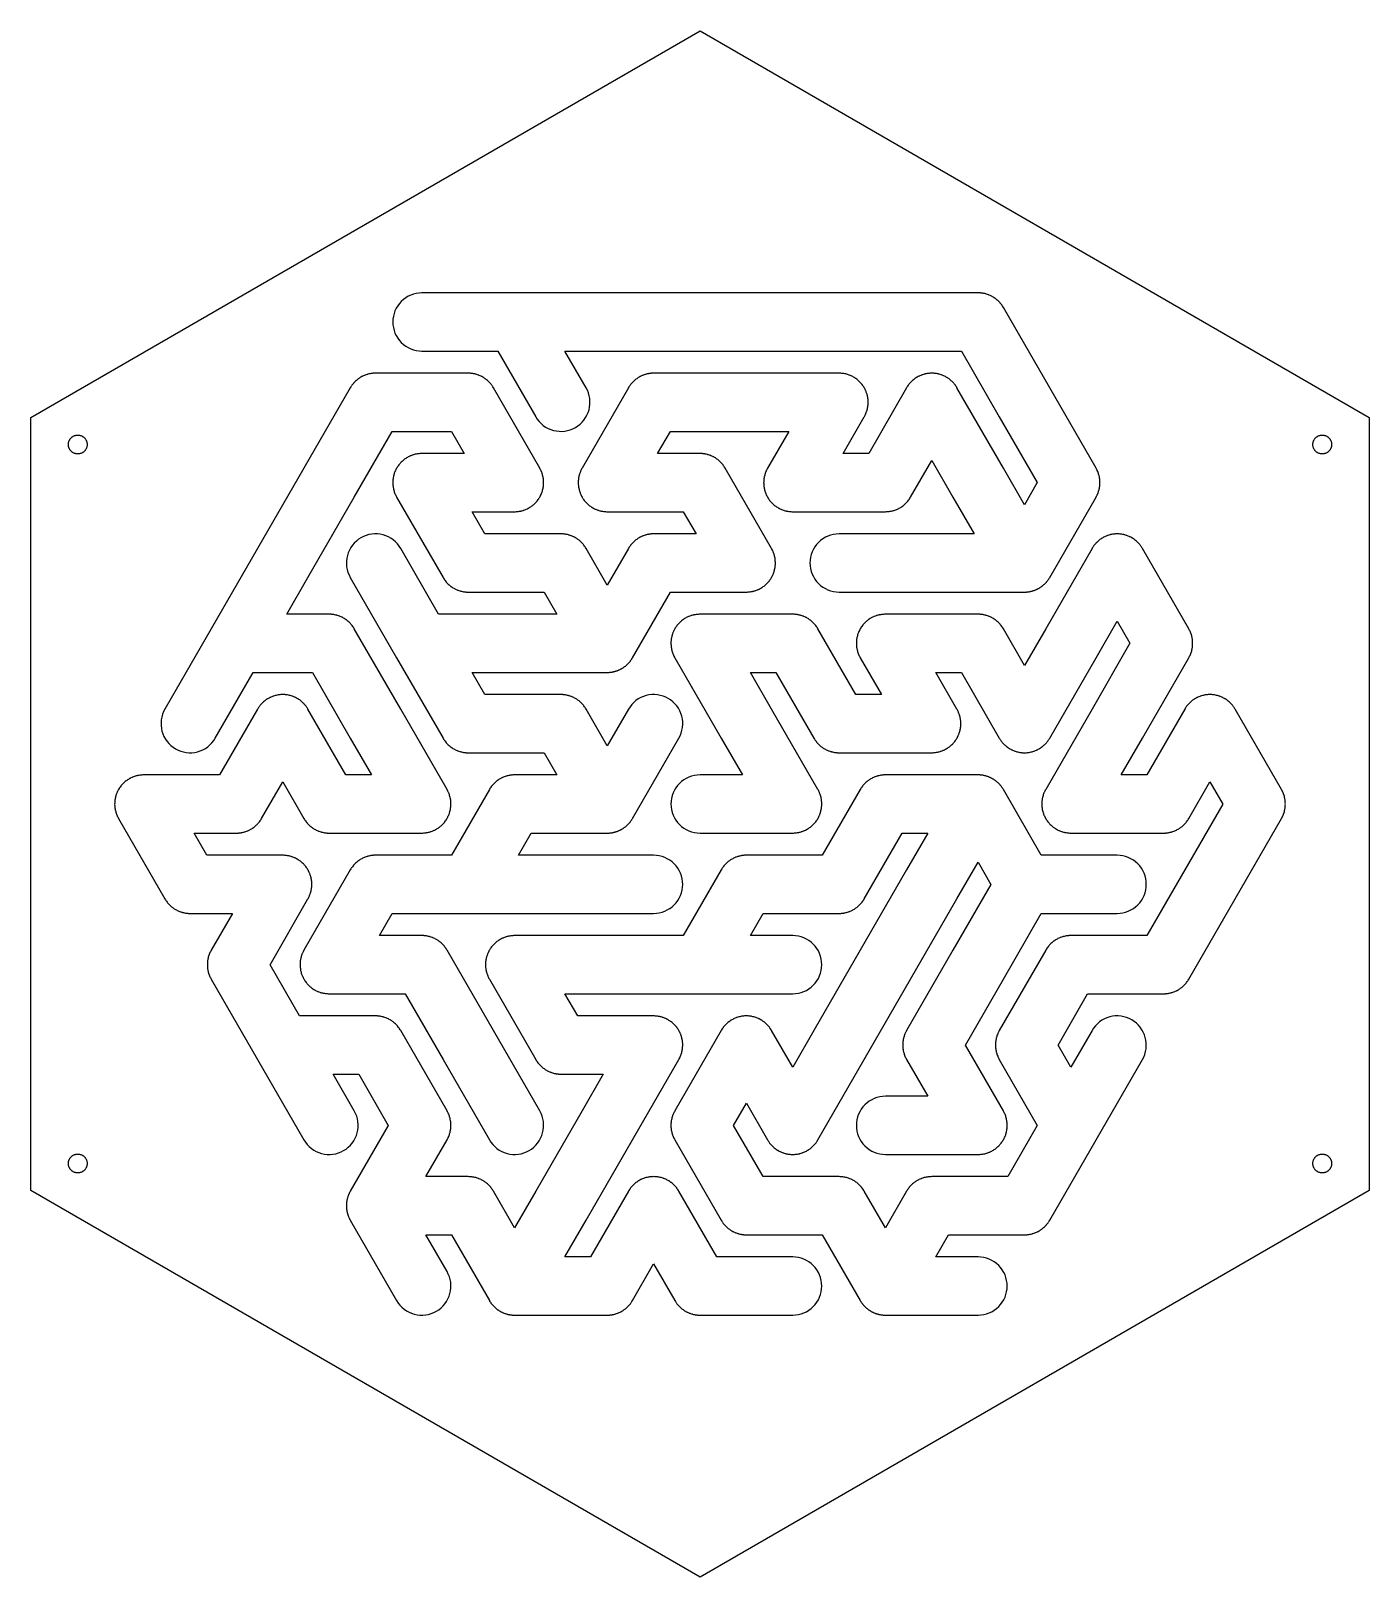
# Model space of a CAD drawing. Header units: millimetres. Extents: x -121 to 121, y -140 to 140.
import ezdxf

# ---------------------------------------------------------------- set-up
doc = ezdxf.new("R2010")
doc.units = ezdxf.units.MM
doc.layers.add('CUT', color=1, linetype='Continuous')

msp = doc.modelspace()

# ---------------------------------------------------------------- linework, layer by layer
at = {"layer": 'CUT'}
for points in [[(120.83, -69.76), (0, -139.52), (-120.83, -69.76), (-120.83, 69.76), (0, 139.52), (120.83, 69.76), (120.83, -69.76)], [(-44.98, -86.83), (-45.02, -86.31), (-45.12, -85.81), (-45.26, -85.31), (-45.45, -84.83), (-45.68, -84.37), (-49.51, -77.75), (-44.89, -77.75), (-38.03, -89.62), (-37.99, -89.7), (-37.94, -89.77), (-37.9, -89.84), (-37.85, -89.92), (-37.8, -89.99), (-37.75, -90.06), (-37.7, -90.13), (-37.65, -90.2), (-37.6, -90.26), (-37.54, -90.33), (-37.49, -90.39), (-37.43, -90.46), (-37.37, -90.52), (-37.32, -90.59), (-37.26, -90.65), (-37.2, -90.71), (-37.13, -90.77), (-37.08, -90.83), (-37.01, -90.89), (-36.95, -90.95), (-36.88, -91), (-36.82, -91.06), (-36.75, -91.11), (-36.68, -91.17), (-36.61, -91.21), (-36.54, -91.27), (-36.47, -91.31), (-36.4, -91.37), (-36.33, -91.41), (-36.26, -91.46), (-36.18, -91.5), (-36.11, -91.55), (-36.03, -91.59), (-35.96, -91.63), (-35.88, -91.67), (-35.81, -91.71), (-35.73, -91.74), (-35.65, -91.78), (-35.57, -91.81), (-35.5, -91.85), (-35.41, -91.88), (-35.34, -91.91), (-35.25, -91.94), (-35.17, -91.97), (-35.09, -91.99), (-35.01, -92.02), (-34.93, -92.04), (-34.85, -92.07), (-34.76, -92.09), (-34.68, -92.11), (-34.59, -92.13), (-34.51, -92.15), (-34.43, -92.16), (-34.34, -92.18), (-34.26, -92.19), (-34.17, -92.21), (-34.09, -92.21), (-34, -92.22), (-33.92, -92.23), (-33.83, -92.24), (-33.74, -92.24), (-33.66, -92.25), (-33.57, -92.25), (-33.49, -92.25), (-16.74, -92.25), (-16.57, -92.24), (-16.4, -92.24), (-16.31, -92.23), (-16.23, -92.22), (-16.06, -92.2), (-15.89, -92.18), (-15.8, -92.16), (-15.72, -92.15), (-15.55, -92.11), (-15.38, -92.07), (-15.3, -92.04), (-15.22, -92.02), (-15.06, -91.97), (-14.89, -91.91), (-14.81, -91.88), (-14.73, -91.85), (-14.58, -91.78), (-14.42, -91.71), (-14.35, -91.67), (-14.27, -91.63), (-14.12, -91.54), (-13.97, -91.46), (-13.9, -91.41), (-13.83, -91.37), (-13.69, -91.26), (-13.55, -91.17), (-13.48, -91.11), (-13.41, -91.06), (-13.29, -90.94), (-13.15, -90.83), (-13.09, -90.77), (-13.03, -90.71), (-12.92, -90.59), (-12.8, -90.46), (-12.74, -90.39), (-12.68, -90.33), (-12.58, -90.19), (-12.48, -90.06), (-12.43, -89.99), (-12.38, -89.92), (-12.29, -89.77), (-12.2, -89.62), (-8.37, -83), (-4.55, -89.62), (-4.45, -89.77), (-4.37, -89.92), (-4.31, -89.99), (-4.27, -90.06), (-4.16, -90.19), (-4.06, -90.33), (-4, -90.39), (-3.95, -90.46), (-3.83, -90.59), (-3.71, -90.71), (-3.65, -90.77), (-3.59, -90.83), (-3.46, -90.94), (-3.33, -91.06), (-3.26, -91.11), (-3.2, -91.17), (-3.05, -91.26), (-2.92, -91.37), (-2.84, -91.41), (-2.77, -91.46), (-2.62, -91.54), (-2.47, -91.63), (-2.4, -91.67), (-2.32, -91.71), (-2.16, -91.78), (-2.01, -91.85), (-1.93, -91.88), (-1.85, -91.91), (-1.69, -91.97), (-1.52, -92.02), (-1.44, -92.04), (-1.36, -92.07), (-1.19, -92.11), (-1.02, -92.15), (-0.94, -92.16), (-0.86, -92.18), (-0.68, -92.2), (-0.51, -92.22), (-0.43, -92.23), (-0.34, -92.24), (-0.17, -92.24), (0, -92.25), (16.74, -92.25), (17.26, -92.22), (17.77, -92.15), (18.27, -92.02), (18.75, -91.85), (19.22, -91.63), (19.66, -91.37), (20.07, -91.06), (20.46, -90.71), (20.8, -90.33), (21.11, -89.92), (21.37, -89.47), (21.59, -89.01), (21.77, -88.52), (21.89, -88.02), (21.97, -87.51), (21.99, -87), (21.97, -86.49), (21.89, -85.98), (21.77, -85.48), (21.59, -84.99), (21.37, -84.53), (21.11, -84.08), (20.8, -83.67), (20.46, -83.29), (20.07, -82.94), (19.66, -82.63), (19.22, -82.37), (18.75, -82.15), (18.27, -81.98), (17.77, -81.85), (17.26, -81.78), (16.74, -81.75), (3.03, -81.75), (-3.82, -69.87), (-3.87, -69.8), (-3.91, -69.73), (-4.01, -69.59), (-4.1, -69.44), (-4.16, -69.37), (-4.21, -69.3), (-4.32, -69.17), (-4.42, -69.04), (-4.48, -68.98), (-4.54, -68.91), (-4.66, -68.79), (-4.78, -68.67), (-4.85, -68.61), (-4.91, -68.55), (-5.04, -68.45), (-5.18, -68.33), (-5.25, -68.29), (-5.31, -68.23), (-5.46, -68.14), (-5.6, -68.04), (-5.67, -68), (-5.75, -67.95), (-5.9, -67.87), (-6.05, -67.79), (-6.13, -67.76), (-6.2, -67.72), (-6.36, -67.65), (-6.52, -67.59), (-6.6, -67.56), (-6.68, -67.53), (-6.85, -67.48), (-7.01, -67.43), (-7.1, -67.41), (-7.18, -67.39), (-7.35, -67.36), (-7.52, -67.32), (-7.6, -67.31), (-7.69, -67.29), (-7.86, -67.28), (-8.03, -67.26), (-8.11, -67.26), (-8.2, -67.25), (-8.37, -67.26), (-8.54, -67.25), (-8.63, -67.26), (-8.71, -67.26), (-8.89, -67.28), (-9.06, -67.29), (-9.14, -67.31), (-9.23, -67.32), (-9.39, -67.36), (-9.56, -67.39), (-9.65, -67.41), (-9.73, -67.43), (-9.89, -67.48), (-10.06, -67.53), (-10.14, -67.56), (-10.22, -67.59), (-10.38, -67.65), (-10.54, -67.72), (-10.61, -67.76), (-10.69, -67.79), (-10.84, -67.87), (-11, -67.95), (-11.07, -68), (-11.14, -68.04), (-11.29, -68.14), (-11.43, -68.23), (-11.5, -68.29), (-11.57, -68.33), (-11.7, -68.45), (-11.83, -68.55), (-11.89, -68.61), (-11.96, -68.67), (-12.08, -68.79), (-12.2, -68.91), (-12.26, -68.98), (-12.32, -69.04), (-12.43, -69.17), (-12.54, -69.3), (-12.59, -69.37), (-12.64, -69.44), (-12.73, -69.59), (-12.83, -69.73), (-12.87, -69.8), (-12.92, -69.87), (-19.77, -81.75), (-24.39, -81.75), (-20.57, -75.12), (-12.2, -60.62), (-3.82, -46.12), (-3.79, -46.05), (-3.74, -45.97), (-3.67, -45.82), (-3.59, -45.67), (-3.56, -45.59), (-3.52, -45.51), (-3.46, -45.35), (-3.4, -45.19), (-3.38, -45.1), (-3.35, -45.02), (-3.31, -44.86), (-3.26, -44.69), (-3.24, -44.61), (-3.22, -44.52), (-3.2, -44.35), (-3.17, -44.19), (-3.16, -44.1), (-3.15, -44.01), (-3.14, -43.84), (-3.12, -43.67), (-3.13, -43.59), (-3.12, -43.5), (-3.13, -43.33), (-3.13, -43.16), (-3.14, -43.07), (-3.15, -42.99), (-3.17, -42.82), (-3.19, -42.64), (-3.21, -42.56), (-3.22, -42.48), (-3.26, -42.31), (-3.3, -42.14), (-3.33, -42.06), (-3.35, -41.98), (-3.41, -41.81), (-3.46, -41.65), (-3.49, -41.57), (-3.52, -41.49), (-3.59, -41.34), (-3.66, -41.18), (-3.7, -41.1), (-3.74, -41.03), (-3.83, -40.88), (-3.91, -40.73), (-3.96, -40.66), (-4.01, -40.58), (-4.11, -40.45), (-4.21, -40.3), (-4.26, -40.24), (-4.31, -40.17), (-4.43, -40.04), (-4.54, -39.91), (-4.6, -39.85), (-4.66, -39.79), (-4.79, -39.67), (-4.91, -39.55), (-4.98, -39.5), (-5.04, -39.44), (-5.18, -39.34), (-5.31, -39.23), (-5.39, -39.19), (-5.45, -39.13), (-5.6, -39.05), (-5.75, -38.95), (-5.82, -38.91), (-5.9, -38.87), (-6.05, -38.8), (-6.2, -38.72), (-6.28, -38.69), (-6.36, -38.65), (-6.52, -38.59), (-6.68, -38.53), (-6.77, -38.51), (-6.85, -38.48), (-7.01, -38.43), (-7.18, -38.39), (-7.26, -38.37), (-7.35, -38.35), (-7.52, -38.33), (-7.69, -38.29), (-7.77, -38.29), (-7.86, -38.28), (-8.03, -38.27), (-8.2, -38.25), (-8.29, -38.25), (-8.37, -38.25), (-22.08, -38.25), (-24.39, -34.25), (-16.74, -34.25), (0, -34.25), (16.74, -34.25), (17.26, -34.22), (17.77, -34.15), (18.27, -34.02), (18.75, -33.85), (19.22, -33.63), (19.66, -33.37), (20.07, -33.06), (20.46, -32.71), (20.8, -32.33), (21.11, -31.92), (21.37, -31.47), (21.59, -31.01), (21.77, -30.52), (21.89, -30.02), (21.97, -29.51), (21.99, -29), (21.97, -28.49), (21.89, -27.98), (21.77, -27.48), (21.59, -26.99), (21.37, -26.53), (21.11, -26.08), (20.8, -25.67), (20.46, -25.29), (20.07, -24.94), (19.66, -24.63), (19.22, -24.37), (18.75, -24.15), (18.27, -23.98), (17.77, -23.85), (17.26, -23.78), (16.74, -23.75), (9.09, -23.75), (11.4, -19.75), (25.11, -19.75), (25.29, -19.74), (25.46, -19.74), (25.54, -19.73), (25.63, -19.72), (25.8, -19.7), (25.97, -19.68), (26.05, -19.66), (26.14, -19.65), (26.31, -19.61), (26.47, -19.57), (26.56, -19.54), (26.64, -19.52), (26.8, -19.47), (26.96, -19.41), (27.04, -19.38), (27.12, -19.35), (27.28, -19.28), (27.44, -19.21), (27.51, -19.17), (27.59, -19.13), (27.74, -19.04), (27.89, -18.96), (27.96, -18.91), (28.03, -18.87), (28.17, -18.76), (28.31, -18.67), (28.38, -18.61), (28.45, -18.56), (28.57, -18.44), (28.7, -18.33), (28.76, -18.27), (28.83, -18.21), (28.94, -18.09), (29.06, -17.96), (29.12, -17.89), (29.17, -17.83), (29.28, -17.69), (29.38, -17.56), (29.43, -17.49), (29.48, -17.42), (29.57, -17.27), (29.66, -17.13), (36.52, -5.25), (41.14, -5.25), (37.31, -11.88), (37.31, -11.88), (28.94, -26.37), (20.57, -40.87), (16.74, -47.5), (12.92, -40.87), (12.87, -40.8), (12.83, -40.73), (12.73, -40.59), (12.64, -40.44), (12.59, -40.37), (12.54, -40.3), (12.43, -40.17), (12.32, -40.04), (12.26, -39.98), (12.2, -39.91), (12.08, -39.79), (11.96, -39.67), (11.89, -39.61), (11.83, -39.55), (11.7, -39.45), (11.57, -39.33), (11.5, -39.29), (11.43, -39.23), (11.29, -39.14), (11.14, -39.04), (11.07, -39), (11, -38.95), (10.84, -38.87), (10.69, -38.79), (10.61, -38.76), (10.54, -38.72), (10.38, -38.65), (10.22, -38.59), (10.14, -38.56), (10.06, -38.53), (9.89, -38.48), (9.73, -38.43), (9.65, -38.41), (9.56, -38.39), (9.39, -38.36), (9.23, -38.32), (9.14, -38.31), (9.06, -38.29), (8.89, -38.28), (8.71, -38.26), (8.63, -38.26), (8.54, -38.25), (8.37, -38.26), (8.2, -38.25), (8.11, -38.26), (8.03, -38.26), (7.86, -38.28), (7.69, -38.29), (7.6, -38.31), (7.52, -38.32), (7.35, -38.36), (7.18, -38.39), (7.1, -38.41), (7.01, -38.43), (6.85, -38.48), (6.68, -38.53), (6.6, -38.56), (6.52, -38.59), (6.36, -38.65), (6.2, -38.72), (6.13, -38.76), (6.05, -38.79), (5.9, -38.87), (5.75, -38.95), (5.67, -39), (5.6, -39.04), (5.46, -39.14), (5.31, -39.23), (5.25, -39.29), (5.18, -39.33), (5.04, -39.45), (4.91, -39.55), (4.85, -39.61), (4.78, -39.67), (4.66, -39.79), (4.54, -39.91), (4.48, -39.98), (4.42, -40.04), (4.32, -40.17), (4.21, -40.3), (4.16, -40.37), (4.1, -40.44), (4.01, -40.59), (3.91, -40.73), (3.87, -40.8), (3.82, -40.87), (-4.55, -55.37), (-4.63, -55.53), (-4.71, -55.68), (-4.74, -55.76), (-4.78, -55.83), (-4.85, -55.99), (-4.91, -56.15), (-4.94, -56.23), (-4.97, -56.31), (-5.02, -56.48), (-5.07, -56.64), (-5.09, -56.73), (-5.11, -56.81), (-5.14, -56.98), (-5.18, -57.14), (-5.19, -57.23), (-5.21, -57.31), (-5.22, -57.49), (-5.24, -57.66), (-5.24, -57.74), (-5.25, -57.83), (-5.24, -58), (-5.25, -58.17), (-5.24, -58.26), (-5.24, -58.34), (-5.22, -58.51), (-5.21, -58.69), (-5.19, -58.77), (-5.18, -58.86), (-5.14, -59.02), (-5.11, -59.19), (-5.09, -59.27), (-5.07, -59.36), (-5.02, -59.52), (-4.97, -59.69), (-4.94, -59.77), (-4.91, -59.85), (-4.85, -60.01), (-4.78, -60.17), (-4.74, -60.24), (-4.71, -60.32), (-4.63, -60.47), (-4.55, -60.62), (3.82, -75.12), (3.92, -75.27), (4.01, -75.42), (4.06, -75.49), (4.1, -75.56), (4.21, -75.69), (4.31, -75.83), (4.37, -75.89), (4.42, -75.96), (4.54, -76.09), (4.66, -76.21), (4.72, -76.27), (4.78, -76.33), (4.91, -76.44), (5.04, -76.56), (5.11, -76.61), (5.18, -76.67), (5.32, -76.76), (5.45, -76.87), (5.53, -76.91), (5.6, -76.96), (5.75, -77.04), (5.9, -77.13), (5.97, -77.17), (6.05, -77.21), (6.21, -77.28), (6.36, -77.35), (6.44, -77.38), (6.52, -77.41), (6.69, -77.47), (6.85, -77.52), (6.93, -77.54), (7.01, -77.57), (7.18, -77.61), (7.35, -77.65), (7.43, -77.66), (7.52, -77.68), (7.69, -77.7), (7.86, -77.72), (7.94, -77.73), (8.03, -77.74), (8.2, -77.74), (8.37, -77.75), (22.08, -77.75), (28.94, -89.62), (28.99, -89.7), (29.03, -89.77), (29.08, -89.84), (29.12, -89.92), (29.17, -89.99), (29.22, -90.06), (29.27, -90.13), (29.32, -90.2), (29.38, -90.26), (29.43, -90.33), (29.49, -90.39), (29.54, -90.46), (29.6, -90.52), (29.65, -90.59), (29.72, -90.65), (29.77, -90.71), (29.84, -90.77), (29.9, -90.83), (29.96, -90.89), (30.02, -90.95), (30.09, -91), (30.16, -91.06), (30.22, -91.11), (30.29, -91.17), (30.36, -91.21), (30.43, -91.27), (30.5, -91.31), (30.57, -91.37), (30.64, -91.41), (30.71, -91.46), (30.79, -91.5), (30.86, -91.55), (30.94, -91.59), (31.01, -91.63), (31.09, -91.67), (31.16, -91.71), (31.24, -91.74), (31.32, -91.78), (31.4, -91.81), (31.48, -91.85), (31.56, -91.88), (31.64, -91.91), (31.72, -91.94), (31.8, -91.97), (31.88, -91.99), (31.96, -92.02), (32.05, -92.04), (32.13, -92.07), (32.21, -92.09), (32.29, -92.11), (32.38, -92.13), (32.46, -92.15), (32.55, -92.16), (32.63, -92.18), (32.72, -92.19), (32.8, -92.21), (32.89, -92.21), (32.97, -92.22), (33.06, -92.23), (33.14, -92.24), (33.23, -92.24), (33.31, -92.25), (33.4, -92.25), (33.49, -92.25), (50.23, -92.25), (50.74, -92.22), (51.25, -92.15), (51.75, -92.02), (52.24, -91.85), (52.7, -91.63), (53.15, -91.37), (53.56, -91.06), (53.94, -90.71), (54.29, -90.33), (54.59, -89.92), (54.86, -89.47), (55.08, -89.01), (55.25, -88.52), (55.38, -88.02), (55.45, -87.51), (55.48, -87), (55.45, -86.49), (55.38, -85.98), (55.25, -85.48), (55.08, -84.99), (54.86, -84.53), (54.59, -84.08), (54.29, -83.67), (53.94, -83.29), (53.56, -82.94), (53.15, -82.63), (52.7, -82.37), (52.24, -82.15), (51.75, -81.98), (51.25, -81.85), (50.74, -81.78), (50.23, -81.75), (42.58, -81.75), (44.89, -77.75), (58.6, -77.75), (58.77, -77.74), (58.94, -77.74), (59.03, -77.73), (59.12, -77.72), (59.29, -77.7), (59.46, -77.68), (59.54, -77.66), (59.63, -77.65), (59.79, -77.61), (59.96, -77.57), (60.04, -77.54), (60.13, -77.52), (60.29, -77.47), (60.45, -77.41), (60.53, -77.38), (60.61, -77.35), (60.77, -77.28), (60.92, -77.21), (61, -77.17), (61.08, -77.13), (61.22, -77.04), (61.37, -76.96), (61.44, -76.91), (61.52, -76.87), (61.66, -76.76), (61.8, -76.67), (61.86, -76.61), (61.93, -76.56), (62.06, -76.44), (62.19, -76.33), (62.25, -76.27), (62.31, -76.21), (62.43, -76.09), (62.55, -75.96), (62.6, -75.89), (62.66, -75.83), (62.76, -75.69), (62.87, -75.56), (62.92, -75.49), (62.97, -75.42), (63.05, -75.27), (63.15, -75.12), (71.52, -60.62), (79.89, -46.12), (80.13, -45.67), (80.32, -45.19), (80.46, -44.69), (80.55, -44.19), (80.59, -43.67), (80.58, -43.16), (80.52, -42.64), (80.42, -42.14), (80.26, -41.65), (80.05, -41.18), (79.8, -40.73), (79.51, -40.3), (79.18, -39.91), (78.81, -39.55), (78.4, -39.23), (77.97, -38.95), (77.51, -38.72), (77.03, -38.53), (76.54, -38.39), (76.03, -38.29), (75.52, -38.25), (75, -38.26), (74.49, -38.32), (73.99, -38.43), (73.49, -38.59), (73.02, -38.79), (72.57, -39.04), (72.15, -39.33), (71.76, -39.67), (71.4, -40.04), (71.08, -40.44), (70.8, -40.87), (66.97, -47.5), (64.66, -43.5), (70, -34.25), (83.72, -34.25), (83.89, -34.24), (84.06, -34.24), (84.14, -34.23), (84.23, -34.22), (84.4, -34.2), (84.57, -34.18), (84.65, -34.16), (84.74, -34.15), (84.91, -34.11), (85.07, -34.07), (85.16, -34.04), (85.24, -34.02), (85.4, -33.97), (85.57, -33.91), (85.64, -33.88), (85.72, -33.85), (85.88, -33.78), (86.04, -33.71), (86.11, -33.67), (86.19, -33.63), (86.34, -33.54), (86.49, -33.46), (86.56, -33.41), (86.63, -33.37), (86.77, -33.26), (86.91, -33.17), (86.98, -33.11), (87.05, -33.06), (87.17, -32.94), (87.3, -32.83), (87.36, -32.77), (87.43, -32.71), (87.54, -32.59), (87.66, -32.46), (87.72, -32.39), (87.77, -32.33), (87.88, -32.19), (87.98, -32.06), (88.03, -31.99), (88.08, -31.92), (88.17, -31.77), (88.26, -31.62), (96.63, -17.13), (96.63, -17.13), (105.01, -2.63), (105.08, -2.47), (105.17, -2.32), (105.2, -2.24), (105.24, -2.17), (105.3, -2.01), (105.37, -1.85), (105.4, -1.77), (105.43, -1.69), (105.48, -1.52), (105.53, -1.36), (105.55, -1.27), (105.57, -1.19), (105.6, -1.02), (105.64, -0.86), (105.65, -0.77), (105.66, -0.69), (105.68, -0.51), (105.7, -0.34), (105.7, -0.26), (105.71, -0.17), (105.7, 0), (105.71, 0.17), (105.7, 0.26), (105.7, 0.34), (105.68, 0.51), (105.66, 0.69), (105.65, 0.77), (105.64, 0.86), (105.6, 1.02), (105.57, 1.19), (105.55, 1.27), (105.53, 1.36), (105.48, 1.52), (105.43, 1.69), (105.4, 1.77), (105.37, 1.85), (105.3, 2.01), (105.24, 2.17), (105.2, 2.24), (105.17, 2.32), (105.08, 2.47), (105.01, 2.62), (96.63, 17.12), (96.59, 17.2), (96.55, 17.27), (96.45, 17.41), (96.35, 17.56), (96.3, 17.63), (96.25, 17.7), (96.14, 17.83), (96.03, 17.96), (95.97, 18.02), (95.92, 18.09), (95.8, 18.21), (95.68, 18.33), (95.61, 18.39), (95.55, 18.45), (95.41, 18.55), (95.28, 18.67), (95.21, 18.71), (95.15, 18.77), (95, 18.86), (94.86, 18.96), (94.78, 19), (94.71, 19.05), (94.56, 19.13), (94.41, 19.21), (94.33, 19.24), (94.25, 19.28), (94.09, 19.35), (93.94, 19.41), (93.85, 19.44), (93.77, 19.47), (93.61, 19.52), (93.45, 19.57), (93.36, 19.59), (93.28, 19.61), (93.11, 19.64), (92.94, 19.68), (92.86, 19.69), (92.77, 19.71), (92.6, 19.72), (92.43, 19.74), (92.34, 19.74), (92.26, 19.75), (92.09, 19.74), (91.92, 19.75), (91.83, 19.74), (91.74, 19.74), (91.57, 19.72), (91.4, 19.71), (91.32, 19.69), (91.23, 19.68), (91.06, 19.64), (90.9, 19.61), (90.81, 19.59), (90.73, 19.57), (90.57, 19.52), (90.4, 19.47), (90.32, 19.44), (90.24, 19.41), (90.08, 19.35), (89.92, 19.28), (89.84, 19.24), (89.77, 19.21), (89.62, 19.13), (89.46, 19.05), (89.39, 19), (89.32, 18.96), (89.17, 18.86), (89.03, 18.77), (88.96, 18.71), (88.89, 18.67), (88.76, 18.55), (88.63, 18.45), (88.56, 18.39), (88.5, 18.33), (88.38, 18.21), (88.26, 18.09), (88.2, 18.02), (88.14, 17.96), (88.03, 17.83), (87.92, 17.7), (87.87, 17.63), (87.82, 17.56), (87.73, 17.41), (87.63, 17.27), (87.59, 17.2), (87.54, 17.12), (80.68, 5.25), (76.07, 5.25), (79.89, 11.87), (88.26, 26.37), (88.34, 26.53), (88.42, 26.68), (88.46, 26.76), (88.5, 26.83), (88.56, 26.99), (88.63, 27.15), (88.66, 27.23), (88.69, 27.31), (88.73, 27.48), (88.79, 27.64), (88.81, 27.73), (88.83, 27.81), (88.86, 27.98), (88.9, 28.14), (88.91, 28.23), (88.92, 28.31), (88.93, 28.49), (88.95, 28.66), (88.96, 28.74), (88.96, 28.83), (88.96, 29), (88.96, 29.17), (88.96, 29.26), (88.95, 29.34), (88.93, 29.51), (88.92, 29.69), (88.91, 29.77), (88.9, 29.86), (88.86, 30.02), (88.83, 30.19), (88.81, 30.27), (88.79, 30.36), (88.73, 30.52), (88.69, 30.69), (88.66, 30.77), (88.63, 30.85), (88.56, 31.01), (88.5, 31.17), (88.46, 31.24), (88.42, 31.32), (88.34, 31.47), (88.26, 31.62), (79.89, 46.12), (79.84, 46.2), (79.8, 46.27), (79.7, 46.41), (79.61, 46.56), (79.56, 46.63), (79.51, 46.7), (79.4, 46.83), (79.29, 46.96), (79.23, 47.02), (79.18, 47.09), (79.05, 47.21), (78.93, 47.33), (78.87, 47.39), (78.81, 47.45), (78.67, 47.55), (78.54, 47.67), (78.47, 47.71), (78.4, 47.77), (78.26, 47.86), (78.12, 47.96), (78.04, 48), (77.97, 48.05), (77.82, 48.13), (77.67, 48.21), (77.59, 48.24), (77.51, 48.28), (77.35, 48.35), (77.19, 48.41), (77.11, 48.44), (77.03, 48.47), (76.87, 48.52), (76.7, 48.57), (76.62, 48.59), (76.54, 48.61), (76.37, 48.64), (76.2, 48.68), (76.11, 48.69), (76.03, 48.71), (75.86, 48.72), (75.69, 48.74), (75.6, 48.74), (75.52, 48.75), (75.34, 48.74), (75.17, 48.75), (75.09, 48.74), (75, 48.74), (74.83, 48.72), (74.66, 48.71), (74.57, 48.69), (74.49, 48.68), (74.32, 48.64), (74.15, 48.61), (74.07, 48.59), (73.99, 48.57), (73.82, 48.52), (73.66, 48.47), (73.58, 48.44), (73.49, 48.41), (73.34, 48.35), (73.18, 48.28), (73.1, 48.24), (73.02, 48.21), (72.87, 48.13), (72.72, 48.05), (72.65, 48), (72.57, 47.96), (72.43, 47.86), (72.29, 47.77), (72.22, 47.71), (72.15, 47.67), (72.02, 47.55), (71.88, 47.45), (71.82, 47.39), (71.76, 47.33), (71.64, 47.21), (71.51, 47.09), (71.46, 47.02), (71.4, 46.96), (71.29, 46.83), (71.18, 46.7), (71.13, 46.63), (71.08, 46.56), (70.98, 46.41), (70.89, 46.27), (70.84, 46.2), (70.8, 46.12), (62.43, 31.62), (58.6, 25), (54.78, 31.62), (54.68, 31.77), (54.59, 31.92), (54.54, 31.99), (54.5, 32.06), (54.39, 32.19), (54.29, 32.33), (54.23, 32.39), (54.18, 32.46), (54.06, 32.59), (53.94, 32.71), (53.88, 32.77), (53.82, 32.83), (53.69, 32.94), (53.56, 33.06), (53.49, 33.11), (53.43, 33.17), (53.28, 33.26), (53.15, 33.37), (53.07, 33.41), (53, 33.46), (52.85, 33.54), (52.7, 33.63), (52.63, 33.67), (52.55, 33.71), (52.39, 33.78), (52.24, 33.85), (52.16, 33.88), (52.08, 33.91), (51.92, 33.97), (51.75, 34.02), (51.67, 34.04), (51.59, 34.07), (51.42, 34.11), (51.25, 34.15), (51.17, 34.16), (51.08, 34.18), (50.91, 34.2), (50.74, 34.22), (50.66, 34.23), (50.57, 34.24), (50.4, 34.24), (50.23, 34.25), (33.49, 34.25), (33.4, 34.25), (33.31, 34.25), (33.14, 34.23), (32.97, 34.22), (32.89, 34.21), (32.8, 34.21), (32.63, 34.17), (32.46, 34.15), (32.38, 34.13), (32.29, 34.11), (32.13, 34.07), (31.96, 34.02), (31.88, 33.99), (31.8, 33.97), (31.64, 33.91), (31.48, 33.85), (31.4, 33.81), (31.32, 33.78), (31.17, 33.7), (31.01, 33.63), (30.94, 33.59), (30.86, 33.55), (30.72, 33.45), (30.57, 33.37), (30.5, 33.31), (30.43, 33.27), (30.29, 33.16), (30.16, 33.06), (30.09, 33), (30.02, 32.95), (29.9, 32.83), (29.77, 32.71), (29.72, 32.65), (29.65, 32.59), (29.54, 32.46), (29.43, 32.33), (29.38, 32.26), (29.32, 32.2), (29.22, 32.05), (29.12, 31.92), (29.08, 31.84), (29.03, 31.77), (28.94, 31.62), (28.86, 31.47), (28.82, 31.4), (28.78, 31.32), (28.71, 31.16), (28.64, 31.01), (28.61, 30.93), (28.57, 30.85), (28.52, 30.69), (28.46, 30.52), (28.44, 30.44), (28.42, 30.36), (28.38, 30.19), (28.34, 30.02), (28.32, 29.94), (28.31, 29.86), (28.29, 29.68), (28.26, 29.51), (28.26, 29.43), (28.25, 29.34), (28.24, 29.17), (28.24, 29), (28.24, 28.91), (28.24, 28.83), (28.25, 28.66), (28.26, 28.49), (28.27, 28.4), (28.28, 28.31), (28.31, 28.15), (28.34, 27.98), (28.36, 27.89), (28.37, 27.81), (28.42, 27.64), (28.46, 27.48), (28.49, 27.4), (28.51, 27.31), (28.58, 27.15), (28.64, 26.99), (28.67, 26.91), (28.7, 26.83), (28.78, 26.68), (28.86, 26.53), (28.9, 26.45), (28.94, 26.37), (32.76, 19.75), (28.15, 19.75), (21.29, 31.62), (21.2, 31.77), (21.11, 31.92), (21.06, 31.99), (21.01, 32.06), (20.9, 32.19), (20.8, 32.33), (20.74, 32.39), (20.69, 32.46), (20.57, 32.59), (20.46, 32.71), (20.39, 32.77), (20.33, 32.83), (20.2, 32.94), (20.07, 33.06), (20, 33.11), (19.94, 33.17), (19.8, 33.26), (19.66, 33.37), (19.59, 33.41), (19.52, 33.46), (19.37, 33.54), (19.22, 33.63), (19.14, 33.67), (19.07, 33.71), (18.91, 33.78), (18.75, 33.85), (18.67, 33.88), (18.59, 33.91), (18.43, 33.97), (18.27, 34.02), (18.18, 34.04), (18.1, 34.07), (17.93, 34.11), (17.77, 34.15), (17.68, 34.16), (17.6, 34.18), (17.43, 34.2), (17.26, 34.22), (17.17, 34.23), (17.09, 34.24), (16.91, 34.24), (16.74, 34.25), (0, 34.25), (-0.09, 34.25), (-0.17, 34.25), (-0.34, 34.23), (-0.51, 34.22), (-0.6, 34.21), (-0.69, 34.21), (-0.85, 34.17), (-1.02, 34.15), (-1.11, 34.13), (-1.19, 34.11), (-1.36, 34.07), (-1.52, 34.02), (-1.6, 33.99), (-1.69, 33.97), (-1.85, 33.91), (-2.01, 33.85), (-2.09, 33.81), (-2.17, 33.78), (-2.32, 33.7), (-2.47, 33.63), (-2.55, 33.59), (-2.63, 33.55), (-2.77, 33.45), (-2.92, 33.37), (-2.99, 33.31), (-3.06, 33.27), (-3.19, 33.16), (-3.33, 33.06), (-3.39, 33), (-3.46, 32.95), (-3.59, 32.83), (-3.71, 32.71), (-3.77, 32.65), (-3.83, 32.59), (-3.94, 32.46), (-4.06, 32.33), (-4.11, 32.26), (-4.17, 32.2), (-4.26, 32.05), (-4.37, 31.92), (-4.41, 31.84), (-4.46, 31.77), (-4.54, 31.62), (-4.63, 31.47), (-4.67, 31.4), (-4.71, 31.32), (-4.78, 31.16), (-4.85, 31.01), (-4.88, 30.93), (-4.91, 30.85), (-4.97, 30.69), (-5.02, 30.52), (-5.04, 30.44), (-5.07, 30.36), (-5.11, 30.19), (-5.15, 30.02), (-5.16, 29.94), (-5.18, 29.86), (-5.2, 29.68), (-5.22, 29.51), (-5.23, 29.43), (-5.24, 29.34), (-5.24, 29.17), (-5.25, 29), (-5.25, 28.91), (-5.25, 28.83), (-5.23, 28.66), (-5.22, 28.49), (-5.21, 28.4), (-5.21, 28.31), (-5.17, 28.15), (-5.15, 27.98), (-5.13, 27.89), (-5.11, 27.81), (-5.07, 27.64), (-5.02, 27.48), (-4.99, 27.4), (-4.97, 27.31), (-4.91, 27.15), (-4.85, 26.99), (-4.81, 26.91), (-4.78, 26.83), (-4.7, 26.68), (-4.63, 26.53), (-4.59, 26.45), (-4.55, 26.37), (3.82, 11.87), (7.65, 5.25), (0, 5.25), (-0.51, 5.22), (-1.02, 5.15), (-1.52, 5.02), (-2.01, 4.85), (-2.47, 4.63), (-2.92, 4.37), (-3.33, 4.06), (-3.71, 3.71), (-4.06, 3.33), (-4.37, 2.92), (-4.63, 2.47), (-4.85, 2.01), (-5.02, 1.52), (-5.15, 1.02), (-5.22, 0.51), (-5.25, 0), (-5.22, -0.51), (-5.15, -1.02), (-5.02, -1.52), (-4.85, -2.01), (-4.63, -2.47), (-4.37, -2.92), (-4.06, -3.33), (-3.71, -3.71), (-3.33, -4.06), (-2.92, -4.37), (-2.47, -4.63), (-2.01, -4.85), (-1.52, -5.02), (-1.02, -5.15), (-0.51, -5.22), (0, -5.25), (16.74, -5.25), (16.83, -5.25), (16.91, -5.25), (17.09, -5.23), (17.26, -5.22), (17.34, -5.21), (17.43, -5.21), (17.6, -5.17), (17.77, -5.15), (17.85, -5.13), (17.94, -5.11), (18.1, -5.07), (18.27, -5.02), (18.35, -4.99), (18.43, -4.97), (18.59, -4.91), (18.75, -4.85), (18.83, -4.81), (18.91, -4.78), (19.06, -4.7), (19.22, -4.63), (19.29, -4.59), (19.37, -4.55), (19.51, -4.45), (19.66, -4.37), (19.73, -4.31), (19.8, -4.27), (19.94, -4.16), (20.07, -4.06), (20.14, -4), (20.2, -3.95), (20.33, -3.83), (20.46, -3.71), (20.51, -3.65), (20.57, -3.59), (20.69, -3.46), (20.8, -3.33), (20.85, -3.26), (20.91, -3.2), (21.01, -3.05), (21.11, -2.92), (21.15, -2.84), (21.2, -2.77), (21.28, -2.62), (21.37, -2.47), (21.41, -2.4), (21.45, -2.32), (21.52, -2.16), (21.59, -2.01), (21.62, -1.93), (21.66, -1.85), (21.71, -1.69), (21.77, -1.52), (21.79, -1.44), (21.81, -1.36), (21.85, -1.19), (21.89, -1.02), (21.9, -0.94), (21.92, -0.86), (21.94, -0.68), (21.97, -0.51), (21.97, -0.43), (21.98, -0.34), (21.98, -0.17), (21.99, 0), (21.99, 0.09), (21.99, 0.17), (21.98, 0.34), (21.97, 0.51), (21.96, 0.6), (21.95, 0.69), (21.92, 0.85), (21.89, 1.02), (21.87, 1.11), (21.86, 1.19), (21.81, 1.36), (21.77, 1.52), (21.74, 1.6), (21.71, 1.69), (21.65, 1.85), (21.59, 2.01), (21.56, 2.09), (21.53, 2.17), (21.45, 2.32), (21.37, 2.47), (21.33, 2.55), (21.29, 2.62), (12.92, 17.12), (9.09, 23.75), (13.71, 23.75), (20.57, 11.87), (20.66, 11.73), (20.75, 11.58), (20.8, 11.51), (20.85, 11.44), (20.95, 11.31), (21.06, 11.17), (21.11, 11.11), (21.17, 11.04), (21.29, 10.91), (21.4, 10.79), (21.47, 10.73), (21.53, 10.67), (21.66, 10.56), (21.78, 10.44), (21.85, 10.39), (21.92, 10.33), (22.06, 10.24), (22.2, 10.13), (22.27, 10.09), (22.34, 10.04), (22.49, 9.96), (22.64, 9.87), (22.72, 9.83), (22.79, 9.79), (22.95, 9.72), (23.11, 9.65), (23.19, 9.62), (23.27, 9.59), (23.43, 9.53), (23.59, 9.48), (23.67, 9.46), (23.76, 9.43), (23.92, 9.39), (24.09, 9.35), (24.18, 9.34), (24.26, 9.32), (24.43, 9.3), (24.6, 9.28), (24.69, 9.27), (24.77, 9.26), (24.94, 9.26), (25.11, 9.25), (41.86, 9.25), (41.94, 9.25), (42.03, 9.25), (42.2, 9.27), (42.37, 9.28), (42.46, 9.29), (42.54, 9.29), (42.71, 9.33), (42.88, 9.35), (42.97, 9.37), (43.05, 9.39), (43.22, 9.43), (43.38, 9.48), (43.46, 9.51), (43.55, 9.53), (43.71, 9.59), (43.87, 9.65), (43.94, 9.69), (44.02, 9.72), (44.18, 9.8), (44.33, 9.87), (44.41, 9.91), (44.48, 9.95), (44.63, 10.05), (44.77, 10.13), (44.84, 10.19), (44.92, 10.23), (45.05, 10.34), (45.19, 10.44), (45.25, 10.5), (45.32, 10.55), (45.44, 10.67), (45.57, 10.79), (45.63, 10.85), (45.69, 10.91), (45.8, 11.04), (45.92, 11.17), (45.97, 11.24), (46.02, 11.3), (46.12, 11.45), (46.22, 11.58), (46.27, 11.66), (46.32, 11.73), (46.4, 11.88), (46.49, 12.03), (46.52, 12.1), (46.57, 12.18), (46.63, 12.34), (46.71, 12.49), (46.74, 12.57), (46.77, 12.65), (46.82, 12.81), (46.88, 12.98), (46.9, 13.06), (46.93, 13.14), (46.97, 13.31), (47.01, 13.48), (47.02, 13.56), (47.04, 13.64), (47.06, 13.82), (47.08, 13.99), (47.09, 14.07), (47.1, 14.16), (47.1, 14.33), (47.11, 14.5), (47.1, 14.59), (47.11, 14.67), (47.09, 14.84), (47.08, 15.01), (47.07, 15.1), (47.06, 15.19), (47.03, 15.35), (47.01, 15.52), (46.99, 15.61), (46.97, 15.69), (46.92, 15.86), (46.88, 16.02), (46.85, 16.1), (46.83, 16.19), (46.77, 16.35), (46.71, 16.51), (46.67, 16.59), (46.64, 16.67), (46.56, 16.82), (46.49, 16.97), (46.44, 17.05), (46.4, 17.12), (42.58, 23.75), (47.2, 23.75), (54.05, 11.87), (54.1, 11.8), (54.14, 11.73), (54.24, 11.59), (54.33, 11.44), (54.39, 11.37), (54.44, 11.3), (54.55, 11.17), (54.65, 11.04), (54.71, 10.98), (54.77, 10.91), (54.89, 10.79), (55.01, 10.67), (55.08, 10.61), (55.14, 10.55), (55.27, 10.45), (55.41, 10.33), (55.48, 10.29), (55.54, 10.23), (55.69, 10.14), (55.83, 10.04), (55.9, 10), (55.98, 9.95), (56.13, 9.87), (56.28, 9.79), (56.36, 9.76), (56.43, 9.72), (56.59, 9.65), (56.75, 9.59), (56.83, 9.56), (56.91, 9.53), (57.08, 9.48), (57.24, 9.43), (57.33, 9.41), (57.41, 9.39), (57.58, 9.36), (57.75, 9.32), (57.83, 9.31), (57.92, 9.29), (58.09, 9.28), (58.26, 9.26), (58.34, 9.26), (58.43, 9.25), (58.6, 9.26), (58.77, 9.25), (58.86, 9.26), (58.94, 9.26), (59.12, 9.28), (59.29, 9.29), (59.37, 9.31), (59.46, 9.32), (59.62, 9.36), (59.79, 9.39), (59.88, 9.41), (59.96, 9.43), (60.12, 9.48), (60.29, 9.53), (60.37, 9.56), (60.45, 9.59), (60.61, 9.65), (60.77, 9.72), (60.84, 9.76), (60.92, 9.79), (61.07, 9.87), (61.23, 9.95), (61.3, 10), (61.37, 10.04), (61.51, 10.14), (61.66, 10.23), (61.73, 10.29), (61.8, 10.33), (61.93, 10.45), (62.06, 10.55), (62.12, 10.61), (62.19, 10.67), (62.31, 10.79), (62.43, 10.91), (62.49, 10.98), (62.55, 11.04), (62.66, 11.17), (62.77, 11.3), (62.82, 11.37), (62.87, 11.44), (62.96, 11.59), (63.06, 11.73), (63.1, 11.8), (63.15, 11.87), (71.52, 26.37), (75.34, 33), (77.65, 29), (70.8, 17.12), (62.43, 2.62), (62.39, 2.55), (62.34, 2.47), (62.27, 2.32), (62.19, 2.17), (62.16, 2.09), (62.12, 2.01), (62.06, 1.85), (62, 1.69), (61.98, 1.6), (61.95, 1.52), (61.91, 1.36), (61.86, 1.19), (61.84, 1.11), (61.82, 1.02), (61.8, 0.85), (61.77, 0.69), (61.76, 0.6), (61.75, 0.51), (61.74, 0.34), (61.73, 0.17), (61.73, 0.09), (61.72, 0), (61.73, -0.17), (61.73, -0.34), (61.74, -0.43), (61.75, -0.51), (61.77, -0.68), (61.79, -0.86), (61.81, -0.94), (61.82, -1.02), (61.87, -1.19), (61.9, -1.36), (61.93, -1.44), (61.95, -1.52), (62.01, -1.69), (62.06, -1.85), (62.09, -1.93), (62.12, -2.01), (62.2, -2.16), (62.26, -2.32), (62.31, -2.4), (62.34, -2.47), (62.43, -2.62), (62.51, -2.77), (62.56, -2.84), (62.61, -2.92), (62.71, -3.05), (62.81, -3.2), (62.86, -3.26), (62.91, -3.33), (63.03, -3.46), (63.14, -3.59), (63.2, -3.65), (63.26, -3.71), (63.39, -3.83), (63.51, -3.95), (63.58, -4), (63.64, -4.06), (63.78, -4.16), (63.91, -4.27), (63.99, -4.31), (64.06, -4.37), (64.2, -4.45), (64.35, -4.55), (64.42, -4.59), (64.5, -4.63), (64.65, -4.7), (64.81, -4.78), (64.89, -4.81), (64.96, -4.85), (65.13, -4.91), (65.29, -4.97), (65.37, -4.99), (65.45, -5.02), (65.62, -5.07), (65.78, -5.11), (65.87, -5.13), (65.95, -5.15), (66.12, -5.17), (66.29, -5.21), (66.37, -5.21), (66.46, -5.22), (66.63, -5.23), (66.8, -5.25), (66.89, -5.25), (66.97, -5.25), (83.72, -5.25), (83.89, -5.24), (84.06, -5.24), (84.14, -5.23), (84.23, -5.22), (84.4, -5.2), (84.57, -5.18), (84.65, -5.16), (84.74, -5.15), (84.91, -5.11), (85.07, -5.07), (85.16, -5.04), (85.24, -5.02), (85.4, -4.97), (85.57, -4.91), (85.64, -4.88), (85.72, -4.85), (85.88, -4.78), (86.04, -4.71), (86.11, -4.67), (86.19, -4.63), (86.34, -4.54), (86.49, -4.46), (86.56, -4.41), (86.63, -4.37), (86.77, -4.26), (86.91, -4.17), (86.98, -4.11), (87.05, -4.06), (87.17, -3.94), (87.3, -3.83), (87.36, -3.77), (87.43, -3.71), (87.54, -3.59), (87.66, -3.46), (87.72, -3.39), (87.77, -3.33), (87.88, -3.19), (87.98, -3.06), (88.03, -2.99), (88.08, -2.92), (88.17, -2.77), (88.26, -2.63), (92.09, 4), (94.4, 0), (87.54, -11.88), (87.54, -11.88), (80.68, -23.75), (66.97, -23.75), (66.8, -23.76), (66.63, -23.76), (66.54, -23.77), (66.46, -23.78), (66.29, -23.8), (66.12, -23.82), (66.03, -23.84), (65.95, -23.85), (65.78, -23.89), (65.61, -23.93), (65.53, -23.96), (65.45, -23.98), (65.29, -24.03), (65.12, -24.09), (65.04, -24.12), (64.96, -24.15), (64.81, -24.22), (64.65, -24.29), (64.58, -24.33), (64.5, -24.37), (64.35, -24.46), (64.2, -24.54), (64.13, -24.59), (64.06, -24.63), (63.92, -24.74), (63.78, -24.83), (63.71, -24.89), (63.64, -24.94), (63.51, -25.06), (63.38, -25.17), (63.32, -25.23), (63.26, -25.29), (63.14, -25.41), (63.03, -25.54), (62.97, -25.61), (62.91, -25.67), (62.81, -25.81), (62.71, -25.94), (62.66, -26.01), (62.61, -26.08), (62.52, -26.23), (62.43, -26.37), (54.05, -40.87), (53.98, -41.03), (53.89, -41.18), (53.86, -41.26), (53.82, -41.33), (53.76, -41.49), (53.69, -41.65), (53.66, -41.73), (53.63, -41.81), (53.58, -41.98), (53.53, -42.14), (53.51, -42.23), (53.49, -42.31), (53.46, -42.48), (53.42, -42.64), (53.41, -42.73), (53.4, -42.81), (53.38, -42.99), (53.36, -43.16), (53.36, -43.24), (53.35, -43.33), (53.36, -43.5), (53.35, -43.67), (53.36, -43.76), (53.36, -43.84), (53.38, -44.01), (53.4, -44.19), (53.41, -44.27), (53.42, -44.36), (53.46, -44.52), (53.49, -44.69), (53.51, -44.77), (53.53, -44.86), (53.58, -45.02), (53.63, -45.19), (53.66, -45.27), (53.69, -45.35), (53.76, -45.51), (53.82, -45.67), (53.86, -45.74), (53.89, -45.82), (53.98, -45.97), (54.05, -46.12), (60.91, -58), (55.57, -67.25), (41.86, -67.25), (41.69, -67.26), (41.51, -67.26), (41.43, -67.27), (41.34, -67.28), (41.17, -67.3), (41, -67.32), (40.92, -67.34), (40.83, -67.35), (40.67, -67.39), (40.5, -67.43), (40.42, -67.46), (40.33, -67.48), (40.17, -67.53), (40.01, -67.59), (39.93, -67.62), (39.85, -67.65), (39.69, -67.72), (39.54, -67.79), (39.46, -67.83), (39.38, -67.87), (39.24, -67.96), (39.09, -68.04), (39.01, -68.09), (38.94, -68.13), (38.8, -68.24), (38.66, -68.33), (38.6, -68.39), (38.53, -68.44), (38.4, -68.56), (38.27, -68.67), (38.21, -68.73), (38.15, -68.79), (38.03, -68.91), (37.91, -69.04), (37.86, -69.11), (37.8, -69.17), (37.7, -69.31), (37.59, -69.44), (37.54, -69.51), (37.49, -69.58), (37.4, -69.73), (37.31, -69.87), (33.49, -76.5), (29.66, -69.87), (29.57, -69.73), (29.48, -69.58), (29.43, -69.51), (29.38, -69.44), (29.28, -69.31), (29.17, -69.17), (29.12, -69.11), (29.06, -69.04), (28.94, -68.91), (28.83, -68.79), (28.76, -68.73), (28.7, -68.67), (28.57, -68.56), (28.45, -68.44), (28.38, -68.39), (28.31, -68.33), (28.17, -68.24), (28.03, -68.13), (27.96, -68.09), (27.89, -68.04), (27.74, -67.96), (27.59, -67.87), (27.51, -67.83), (27.44, -67.79), (27.28, -67.72), (27.12, -67.65), (27.04, -67.62), (26.96, -67.59), (26.8, -67.53), (26.64, -67.48), (26.56, -67.46), (26.47, -67.43), (26.31, -67.39), (26.14, -67.35), (26.05, -67.34), (25.97, -67.32), (25.8, -67.3), (25.63, -67.28), (25.54, -67.27), (25.46, -67.26), (25.29, -67.26), (25.11, -67.25), (11.4, -67.25), (6.06, -58), (8.37, -54), (12.2, -60.62), (12.24, -60.7), (12.28, -60.77), (12.38, -60.91), (12.48, -61.06), (12.53, -61.13), (12.58, -61.2), (12.69, -61.33), (12.8, -61.46), (12.86, -61.52), (12.91, -61.59), (13.03, -61.71), (13.15, -61.83), (13.22, -61.89), (13.28, -61.95), (13.42, -62.05), (13.55, -62.17), (13.62, -62.21), (13.69, -62.27), (13.83, -62.36), (13.97, -62.46), (14.05, -62.5), (14.12, -62.55), (14.27, -62.63), (14.42, -62.71), (14.5, -62.74), (14.58, -62.78), (14.74, -62.85), (14.89, -62.91), (14.98, -62.94), (15.06, -62.97), (15.22, -63.02), (15.38, -63.07), (15.47, -63.09), (15.55, -63.11), (15.72, -63.14), (15.89, -63.18), (15.97, -63.19), (16.06, -63.21), (16.23, -63.22), (16.4, -63.24), (16.49, -63.24), (16.57, -63.25), (16.74, -63.24), (16.91, -63.25), (17, -63.24), (17.09, -63.24), (17.26, -63.22), (17.43, -63.21), (17.51, -63.19), (17.6, -63.18), (17.77, -63.14), (17.94, -63.11), (18.02, -63.09), (18.1, -63.07), (18.27, -63.02), (18.43, -62.97), (18.51, -62.94), (18.59, -62.91), (18.75, -62.85), (18.91, -62.78), (18.99, -62.74), (19.07, -62.71), (19.22, -62.63), (19.37, -62.55), (19.44, -62.5), (19.52, -62.46), (19.66, -62.36), (19.8, -62.27), (19.87, -62.21), (19.94, -62.17), (20.07, -62.05), (20.2, -61.95), (20.27, -61.89), (20.33, -61.83), (20.45, -61.71), (20.57, -61.59), (20.63, -61.52), (20.69, -61.46), (20.8, -61.33), (20.91, -61.2), (20.96, -61.13), (21.01, -61.06), (21.1, -60.91), (21.2, -60.77), (21.24, -60.7), (21.29, -60.62), (29.66, -46.12), (38.03, -31.62), (46.4, -17.13), (46.4, -17.13), (50.23, -10.5), (52.54, -14.5), (45.68, -26.37), (37.31, -40.87), (37.23, -41.03), (37.15, -41.18), (37.12, -41.26), (37.08, -41.33), (37.01, -41.49), (36.94, -41.65), (36.92, -41.73), (36.89, -41.81), (36.84, -41.98), (36.79, -42.14), (36.77, -42.23), (36.75, -42.31), (36.71, -42.48), (36.68, -42.64), (36.67, -42.73), (36.65, -42.81), (36.64, -42.99), (36.62, -43.16), (36.62, -43.24), (36.61, -43.33), (36.61, -43.5), (36.61, -43.67), (36.62, -43.76), (36.62, -43.84), (36.64, -44.01), (36.65, -44.19), (36.67, -44.27), (36.68, -44.36), (36.71, -44.52), (36.75, -44.69), (36.77, -44.77), (36.79, -44.86), (36.84, -45.02), (36.89, -45.19), (36.92, -45.27), (36.94, -45.35), (37.01, -45.51), (37.08, -45.67), (37.12, -45.74), (37.15, -45.82), (37.23, -45.97), (37.31, -46.12), (41.14, -52.75), (33.49, -52.75), (32.97, -52.78), (32.46, -52.85), (31.96, -52.98), (31.48, -53.15), (31.01, -53.37), (30.57, -53.63), (30.16, -53.94), (29.77, -54.29), (29.43, -54.67), (29.12, -55.08), (28.86, -55.53), (28.64, -55.99), (28.46, -56.48), (28.34, -56.98), (28.26, -57.49), (28.24, -58), (28.26, -58.51), (28.34, -59.02), (28.46, -59.52), (28.64, -60.01), (28.86, -60.47), (29.12, -60.92), (29.43, -61.33), (29.77, -61.71), (30.16, -62.06), (30.57, -62.37), (31.01, -62.63), (31.48, -62.85), (31.96, -63.02), (32.46, -63.15), (32.97, -63.22), (33.49, -63.25), (50.23, -63.25), (50.32, -63.25), (50.4, -63.25), (50.57, -63.23), (50.74, -63.22), (50.83, -63.21), (50.91, -63.21), (51.08, -63.17), (51.25, -63.15), (51.34, -63.13), (51.42, -63.11), (51.59, -63.07), (51.75, -63.02), (51.83, -62.99), (51.92, -62.97), (52.08, -62.91), (52.24, -62.85), (52.32, -62.81), (52.4, -62.78), (52.55, -62.7), (52.7, -62.63), (52.78, -62.59), (52.85, -62.55), (53, -62.45), (53.15, -62.37), (53.22, -62.31), (53.29, -62.27), (53.42, -62.16), (53.56, -62.06), (53.62, -62), (53.69, -61.95), (53.81, -61.83), (53.94, -61.71), (54, -61.65), (54.06, -61.59), (54.17, -61.46), (54.29, -61.33), (54.34, -61.26), (54.39, -61.2), (54.49, -61.05), (54.59, -60.92), (54.64, -60.84), (54.69, -60.77), (54.77, -60.62), (54.86, -60.47), (54.9, -60.4), (54.94, -60.32), (55.01, -60.16), (55.08, -60.01), (55.11, -59.93), (55.14, -59.85), (55.2, -59.69), (55.25, -59.52), (55.27, -59.44), (55.3, -59.36), (55.34, -59.19), (55.38, -59.02), (55.39, -58.94), (55.41, -58.86), (55.43, -58.68), (55.45, -58.51), (55.46, -58.43), (55.47, -58.34), (55.47, -58.17), (55.48, -58), (55.48, -57.91), (55.48, -57.83), (55.46, -57.66), (55.45, -57.49), (55.44, -57.4), (55.43, -57.31), (55.4, -57.15), (55.38, -56.98), (55.36, -56.89), (55.34, -56.81), (55.3, -56.64), (55.25, -56.48), (55.22, -56.4), (55.2, -56.31), (55.14, -56.15), (55.08, -55.99), (55.04, -55.91), (55.01, -55.83), (54.93, -55.68), (54.86, -55.53), (54.82, -55.45), (54.78, -55.37), (47.92, -43.5), (54.78, -31.62), (61.63, -19.75), (75.34, -19.75), (75.86, -19.72), (76.37, -19.65), (76.87, -19.52), (77.35, -19.35), (77.82, -19.13), (78.26, -18.87), (78.67, -18.56), (79.06, -18.21), (79.4, -17.83), (79.71, -17.42), (79.97, -16.97), (80.19, -16.51), (80.37, -16.02), (80.49, -15.52), (80.57, -15.01), (80.59, -14.5), (80.57, -13.99), (80.49, -13.48), (80.37, -12.98), (80.19, -12.49), (79.97, -12.03), (79.71, -11.58), (79.4, -11.17), (79.06, -10.79), (78.67, -10.44), (78.26, -10.13), (77.82, -9.87), (77.35, -9.65), (76.87, -9.48), (76.37, -9.35), (75.86, -9.28), (75.34, -9.25), (61.63, -9.25), (54.78, 2.62), (54.73, 2.7), (54.69, 2.77), (54.64, 2.84), (54.59, 2.92), (54.54, 2.99), (54.5, 3.06), (54.44, 3.13), (54.39, 3.2), (54.34, 3.26), (54.29, 3.33), (54.23, 3.39), (54.18, 3.46), (54.12, 3.52), (54.06, 3.59), (54, 3.65), (53.94, 3.71), (53.88, 3.77), (53.82, 3.83), (53.75, 3.89), (53.69, 3.95), (53.62, 4), (53.56, 4.06), (53.49, 4.11), (53.43, 4.17), (53.35, 4.21), (53.29, 4.27), (53.22, 4.31), (53.15, 4.37), (53.07, 4.41), (53, 4.46), (52.93, 4.5), (52.85, 4.55), (52.78, 4.59), (52.7, 4.63), (52.63, 4.67), (52.55, 4.71), (52.47, 4.74), (52.4, 4.78), (52.32, 4.81), (52.24, 4.85), (52.16, 4.88), (52.08, 4.91), (52, 4.94), (51.92, 4.97), (51.83, 4.99), (51.75, 5.02), (51.67, 5.04), (51.59, 5.07), (51.5, 5.09), (51.42, 5.11), (51.34, 5.13), (51.25, 5.15), (51.17, 5.16), (51.08, 5.18), (51, 5.19), (50.91, 5.21), (50.83, 5.21), (50.74, 5.22), (50.66, 5.23), (50.57, 5.24), (50.49, 5.24), (50.4, 5.25), (50.32, 5.25), (50.23, 5.25), (33.49, 5.25), (33.31, 5.24), (33.14, 5.24), (33.06, 5.23), (32.97, 5.22), (32.8, 5.2), (32.63, 5.18), (32.55, 5.16), (32.46, 5.15), (32.3, 5.11), (32.13, 5.07), (32.05, 5.04), (31.96, 5.02), (31.8, 4.97), (31.64, 4.91), (31.56, 4.88), (31.48, 4.85), (31.32, 4.78), (31.16, 4.71), (31.09, 4.67), (31.01, 4.63), (30.86, 4.54), (30.71, 4.46), (30.64, 4.41), (30.57, 4.37), (30.43, 4.26), (30.29, 4.17), (30.22, 4.11), (30.16, 4.06), (30.03, 3.94), (29.9, 3.83), (29.84, 3.77), (29.77, 3.71), (29.66, 3.59), (29.54, 3.46), (29.49, 3.39), (29.43, 3.33), (29.33, 3.19), (29.22, 3.06), (29.17, 2.99), (29.12, 2.92), (29.03, 2.77), (28.94, 2.62), (22.08, -9.25), (8.37, -9.25), (8.2, -9.26), (8.03, -9.26), (7.94, -9.27), (7.86, -9.28), (7.69, -9.3), (7.52, -9.32), (7.43, -9.34), (7.35, -9.35), (7.18, -9.39), (7.01, -9.43), (6.93, -9.46), (6.85, -9.48), (6.69, -9.53), (6.52, -9.59), (6.44, -9.62), (6.36, -9.65), (6.21, -9.72), (6.05, -9.79), (5.97, -9.83), (5.9, -9.87), (5.75, -9.96), (5.6, -10.04), (5.53, -10.09), (5.45, -10.13), (5.32, -10.24), (5.18, -10.33), (5.11, -10.39), (5.04, -10.44), (4.91, -10.56), (4.78, -10.67), (4.72, -10.73), (4.66, -10.79), (4.54, -10.91), (4.42, -11.04), (4.37, -11.11), (4.31, -11.17), (4.21, -11.31), (4.1, -11.44), (4.06, -11.51), (4.01, -11.58), (3.92, -11.73), (3.82, -11.88), (-3.03, -23.75), (-16.74, -23.75), (-33.49, -23.75), (-33.57, -23.75), (-33.66, -23.75), (-33.83, -23.77), (-34, -23.78), (-34.09, -23.79), (-34.17, -23.79), (-34.34, -23.83), (-34.51, -23.85), (-34.59, -23.87), (-34.68, -23.89), (-34.84, -23.93), (-35.01, -23.98), (-35.09, -24.01), (-35.17, -24.03), (-35.33, -24.09), (-35.5, -24.15), (-35.57, -24.19), (-35.65, -24.22), (-35.81, -24.3), (-35.96, -24.37), (-36.03, -24.41), (-36.11, -24.45), (-36.26, -24.55), (-36.4, -24.63), (-36.47, -24.69), (-36.54, -24.73), (-36.68, -24.84), (-36.82, -24.94), (-36.88, -25), (-36.95, -25.05), (-37.07, -25.17), (-37.2, -25.29), (-37.26, -25.35), (-37.32, -25.41), (-37.43, -25.54), (-37.54, -25.67), (-37.6, -25.74), (-37.65, -25.8), (-37.75, -25.95), (-37.85, -26.08), (-37.9, -26.16), (-37.94, -26.23), (-38.03, -26.38), (-38.12, -26.53), (-38.15, -26.6), (-38.19, -26.68), (-38.26, -26.84), (-38.34, -26.99), (-38.37, -27.07), (-38.4, -27.15), (-38.45, -27.31), (-38.51, -27.48), (-38.53, -27.56), (-38.56, -27.64), (-38.59, -27.81), (-38.64, -27.98), (-38.65, -28.06), (-38.67, -28.14), (-38.69, -28.32), (-38.71, -28.49), (-38.72, -28.57), (-38.73, -28.66), (-38.73, -28.83), (-38.74, -29), (-38.73, -29.09), (-38.73, -29.17), (-38.72, -29.34), (-38.71, -29.51), (-38.7, -29.6), (-38.69, -29.69), (-38.66, -29.85), (-38.64, -30.02), (-38.61, -30.11), (-38.6, -30.19), (-38.55, -30.36), (-38.51, -30.52), (-38.48, -30.6), (-38.46, -30.69), (-38.39, -30.85), (-38.34, -31.01), (-38.3, -31.09), (-38.27, -31.17), (-38.19, -31.32), (-38.12, -31.47), (-38.07, -31.55), (-38.03, -31.62), (-29.66, -46.12), (-29.57, -46.27), (-29.48, -46.42), (-29.43, -46.49), (-29.38, -46.56), (-29.28, -46.69), (-29.17, -46.83), (-29.12, -46.89), (-29.06, -46.96), (-28.94, -47.09), (-28.83, -47.21), (-28.76, -47.27), (-28.7, -47.33), (-28.57, -47.44), (-28.45, -47.56), (-28.38, -47.61), (-28.31, -47.67), (-28.17, -47.76), (-28.03, -47.87), (-27.96, -47.91), (-27.89, -47.96), (-27.74, -48.04), (-27.59, -48.13), (-27.51, -48.17), (-27.44, -48.21), (-27.28, -48.28), (-27.12, -48.35), (-27.04, -48.38), (-26.96, -48.41), (-26.8, -48.47), (-26.64, -48.52), (-26.56, -48.54), (-26.47, -48.57), (-26.31, -48.61), (-26.14, -48.65), (-26.05, -48.66), (-25.97, -48.68), (-25.8, -48.7), (-25.63, -48.72), (-25.54, -48.73), (-25.46, -48.74), (-25.29, -48.74), (-25.11, -48.75), (-17.46, -48.75), (-21.29, -55.37), (-29.66, -69.87), (-33.49, -76.5), (-37.31, -69.87), (-37.4, -69.73), (-37.49, -69.58), (-37.54, -69.51), (-37.59, -69.44), (-37.7, -69.31), (-37.8, -69.17), (-37.86, -69.11), (-37.91, -69.04), (-38.03, -68.91), (-38.15, -68.79), (-38.21, -68.73), (-38.27, -68.67), (-38.4, -68.56), (-38.53, -68.44), (-38.6, -68.39), (-38.66, -68.33), (-38.8, -68.24), (-38.94, -68.13), (-39.01, -68.09), (-39.09, -68.04), (-39.24, -67.96), (-39.38, -67.87), (-39.46, -67.83), (-39.54, -67.79), (-39.69, -67.72), (-39.85, -67.65), (-39.93, -67.62), (-40.01, -67.59), (-40.17, -67.53), (-40.33, -67.48), (-40.42, -67.46), (-40.5, -67.43), (-40.67, -67.39), (-40.83, -67.35), (-40.92, -67.34), (-41, -67.32), (-41.17, -67.3), (-41.34, -67.28), (-41.43, -67.27), (-41.51, -67.26), (-41.69, -67.26), (-41.86, -67.25), (-49.51, -67.25), (-45.68, -60.62), (-45.6, -60.47), (-45.52, -60.32), (-45.49, -60.24), (-45.45, -60.17), (-45.38, -60.01), (-45.32, -59.85), (-45.29, -59.77), (-45.26, -59.69), (-45.21, -59.52), (-45.16, -59.36), (-45.14, -59.27), (-45.12, -59.19), (-45.09, -59.02), (-45.05, -58.86), (-45.04, -58.77), (-45.02, -58.69), (-45.01, -58.51), (-44.99, -58.34), (-44.99, -58.26), (-44.98, -58.17), (-44.99, -58), (-44.98, -57.83), (-44.99, -57.74), (-44.99, -57.66), (-45.01, -57.49), (-45.02, -57.31), (-45.04, -57.23), (-45.05, -57.14), (-45.09, -56.98), (-45.12, -56.81), (-45.14, -56.73), (-45.16, -56.64), (-45.21, -56.48), (-45.26, -56.31), (-45.29, -56.23), (-45.32, -56.15), (-45.38, -55.99), (-45.45, -55.83), (-45.49, -55.76), (-45.52, -55.68), (-45.6, -55.53), (-45.68, -55.37), (-54.05, -40.87), (-54.15, -40.73), (-54.24, -40.58), (-54.29, -40.51), (-54.33, -40.44), (-54.44, -40.31), (-54.54, -40.17), (-54.6, -40.11), (-54.65, -40.04), (-54.77, -39.91), (-54.89, -39.79), (-54.95, -39.73), (-55.01, -39.67), (-55.14, -39.56), (-55.27, -39.44), (-55.34, -39.39), (-55.41, -39.33), (-55.55, -39.24), (-55.68, -39.13), (-55.76, -39.09), (-55.83, -39.04), (-55.98, -38.96), (-56.13, -38.87), (-56.2, -38.83), (-56.28, -38.79), (-56.44, -38.72), (-56.59, -38.65), (-56.67, -38.62), (-56.75, -38.59), (-56.92, -38.53), (-57.08, -38.48), (-57.16, -38.46), (-57.24, -38.43), (-57.41, -38.39), (-57.58, -38.35), (-57.66, -38.34), (-57.75, -38.32), (-57.92, -38.3), (-58.09, -38.28), (-58.17, -38.27), (-58.26, -38.26), (-58.43, -38.26), (-58.6, -38.25), (-72.31, -38.25), (-77.65, -29), (-70.8, -17.13), (-70.76, -17.05), (-70.71, -16.97), (-70.64, -16.82), (-70.56, -16.67), (-70.53, -16.59), (-70.49, -16.51), (-70.44, -16.35), (-70.37, -16.19), (-70.35, -16.1), (-70.32, -16.02), (-70.28, -15.86), (-70.23, -15.69), (-70.22, -15.61), (-70.2, -15.52), (-70.17, -15.35), (-70.14, -15.19), (-70.13, -15.1), (-70.12, -15.01), (-70.11, -14.84), (-70.1, -14.67), (-70.1, -14.59), (-70.09, -14.5), (-70.1, -14.33), (-70.11, -14.16), (-70.12, -14.07), (-70.12, -13.99), (-70.14, -13.82), (-70.16, -13.64), (-70.18, -13.56), (-70.2, -13.48), (-70.24, -13.31), (-70.27, -13.14), (-70.3, -13.06), (-70.32, -12.98), (-70.38, -12.81), (-70.43, -12.65), (-70.46, -12.57), (-70.49, -12.49), (-70.57, -12.34), (-70.64, -12.18), (-70.68, -12.1), (-70.71, -12.03), (-70.8, -11.88), (-70.89, -11.73), (-70.93, -11.66), (-70.98, -11.58), (-71.08, -11.45), (-71.18, -11.3), (-71.23, -11.24), (-71.29, -11.17), (-71.4, -11.04), (-71.51, -10.91), (-71.57, -10.85), (-71.63, -10.79), (-71.76, -10.67), (-71.88, -10.55), (-71.95, -10.5), (-72.01, -10.44), (-72.15, -10.34), (-72.29, -10.23), (-72.36, -10.19), (-72.43, -10.13), (-72.57, -10.05), (-72.72, -9.95), (-72.8, -9.91), (-72.87, -9.87), (-73.02, -9.8), (-73.18, -9.72), (-73.26, -9.69), (-73.34, -9.65), (-73.5, -9.59), (-73.66, -9.53), (-73.74, -9.51), (-73.82, -9.48), (-73.99, -9.43), (-74.15, -9.39), (-74.24, -9.37), (-74.32, -9.35), (-74.49, -9.33), (-74.66, -9.29), (-74.74, -9.29), (-74.83, -9.28), (-75, -9.27), (-75.17, -9.25), (-75.26, -9.25), (-75.34, -9.25), (-89.06, -9.25), (-91.37, -5.25), (-83.72, -5.25), (-83.54, -5.24), (-83.37, -5.24), (-83.29, -5.23), (-83.2, -5.22), (-83.03, -5.2), (-82.86, -5.18), (-82.78, -5.16), (-82.69, -5.15), (-82.52, -5.11), (-82.36, -5.07), (-82.28, -5.04), (-82.19, -5.02), (-82.03, -4.97), (-81.87, -4.91), (-81.79, -4.88), (-81.71, -4.85), (-81.55, -4.78), (-81.39, -4.71), (-81.32, -4.67), (-81.24, -4.63), (-81.09, -4.54), (-80.94, -4.46), (-80.87, -4.41), (-80.8, -4.37), (-80.66, -4.26), (-80.52, -4.17), (-80.45, -4.11), (-80.39, -4.06), (-80.26, -3.94), (-80.13, -3.83), (-80.07, -3.77), (-80, -3.71), (-79.89, -3.59), (-79.77, -3.46), (-79.72, -3.39), (-79.66, -3.33), (-79.56, -3.19), (-79.45, -3.06), (-79.4, -2.99), (-79.35, -2.92), (-79.26, -2.77), (-79.17, -2.63), (-75.34, 4), (-71.52, -2.63), (-71.43, -2.77), (-71.34, -2.92), (-71.29, -2.99), (-71.24, -3.06), (-71.13, -3.19), (-71.03, -3.33), (-70.97, -3.39), (-70.92, -3.46), (-70.8, -3.59), (-70.68, -3.71), (-70.62, -3.77), (-70.56, -3.83), (-70.43, -3.94), (-70.3, -4.06), (-70.23, -4.11), (-70.17, -4.17), (-70.03, -4.26), (-69.89, -4.37), (-69.82, -4.41), (-69.74, -4.46), (-69.59, -4.54), (-69.45, -4.63), (-69.37, -4.67), (-69.29, -4.71), (-69.14, -4.78), (-68.98, -4.85), (-68.9, -4.88), (-68.82, -4.91), (-68.66, -4.97), (-68.5, -5.02), (-68.41, -5.04), (-68.33, -5.07), (-68.16, -5.11), (-68, -5.15), (-67.91, -5.16), (-67.83, -5.18), (-67.66, -5.2), (-67.49, -5.22), (-67.4, -5.23), (-67.32, -5.24), (-67.14, -5.24), (-66.97, -5.25), (-50.23, -5.25), (-50.14, -5.25), (-50.06, -5.25), (-49.89, -5.23), (-49.71, -5.22), (-49.63, -5.21), (-49.54, -5.21), (-49.38, -5.17), (-49.21, -5.15), (-49.12, -5.13), (-49.04, -5.11), (-48.87, -5.07), (-48.71, -5.02), (-48.62, -4.99), (-48.54, -4.97), (-48.38, -4.91), (-48.22, -4.85), (-48.14, -4.81), (-48.06, -4.78), (-47.91, -4.7), (-47.75, -4.63), (-47.68, -4.59), (-47.6, -4.55), (-47.46, -4.45), (-47.31, -4.37), (-47.24, -4.31), (-47.17, -4.27), (-47.04, -4.16), (-46.9, -4.06), (-46.84, -4), (-46.77, -3.95), (-46.64, -3.83), (-46.52, -3.71), (-46.46, -3.65), (-46.4, -3.59), (-46.29, -3.46), (-46.17, -3.33), (-46.12, -3.26), (-46.06, -3.2), (-45.97, -3.05), (-45.86, -2.92), (-45.82, -2.84), (-45.77, -2.77), (-45.69, -2.62), (-45.6, -2.47), (-45.56, -2.4), (-45.52, -2.32), (-45.45, -2.16), (-45.38, -2.01), (-45.35, -1.93), (-45.32, -1.85), (-45.26, -1.69), (-45.21, -1.52), (-45.18, -1.44), (-45.16, -1.36), (-45.12, -1.19), (-45.08, -1.02), (-45.07, -0.94), (-45.05, -0.86), (-45.03, -0.68), (-45, -0.51), (-45, -0.43), (-44.99, -0.34), (-44.99, -0.17), (-44.98, 0), (-44.98, 0.09), (-44.98, 0.17), (-45, 0.34), (-45, 0.51), (-45.02, 0.6), (-45.02, 0.69), (-45.06, 0.85), (-45.08, 1.02), (-45.1, 1.11), (-45.12, 1.19), (-45.16, 1.36), (-45.21, 1.52), (-45.23, 1.6), (-45.26, 1.69), (-45.32, 1.85), (-45.38, 2.01), (-45.42, 2.09), (-45.45, 2.17), (-45.53, 2.32), (-45.6, 2.47), (-45.64, 2.55), (-45.68, 2.62), (-54.05, 17.12), (-62.43, 31.62), (-62.52, 31.77), (-62.61, 31.92), (-62.66, 31.99), (-62.71, 32.06), (-62.81, 32.19), (-62.91, 32.33), (-62.97, 32.39), (-63.03, 32.46), (-63.14, 32.59), (-63.26, 32.71), (-63.32, 32.77), (-63.38, 32.83), (-63.51, 32.94), (-63.64, 33.06), (-63.71, 33.11), (-63.78, 33.17), (-63.92, 33.26), (-64.06, 33.37), (-64.13, 33.41), (-64.2, 33.46), (-64.35, 33.54), (-64.5, 33.63), (-64.58, 33.67), (-64.65, 33.71), (-64.81, 33.78), (-64.96, 33.85), (-65.04, 33.88), (-65.12, 33.91), (-65.29, 33.97), (-65.45, 34.02), (-65.53, 34.04), (-65.61, 34.07), (-65.78, 34.11), (-65.95, 34.15), (-66.03, 34.16), (-66.12, 34.18), (-66.29, 34.2), (-66.46, 34.22), (-66.54, 34.23), (-66.63, 34.24), (-66.8, 34.24), (-66.97, 34.25), (-74.62, 34.25), (-70.8, 40.87), (-62.43, 55.37), (-55.57, 67.25), (-44.89, 67.25), (-42.58, 63.25), (-50.23, 63.25), (-50.32, 63.25), (-50.4, 63.25), (-50.57, 63.23), (-50.74, 63.22), (-50.83, 63.21), (-50.91, 63.21), (-51.08, 63.17), (-51.25, 63.15), (-51.34, 63.13), (-51.42, 63.11), (-51.59, 63.07), (-51.75, 63.02), (-51.83, 62.99), (-51.92, 62.97), (-52.08, 62.91), (-52.24, 62.85), (-52.32, 62.81), (-52.4, 62.78), (-52.55, 62.7), (-52.7, 62.63), (-52.78, 62.59), (-52.85, 62.55), (-53, 62.45), (-53.15, 62.37), (-53.22, 62.31), (-53.29, 62.27), (-53.42, 62.16), (-53.56, 62.06), (-53.62, 62), (-53.69, 61.95), (-53.81, 61.83), (-53.94, 61.71), (-54, 61.65), (-54.06, 61.59), (-54.17, 61.46), (-54.29, 61.33), (-54.34, 61.26), (-54.39, 61.2), (-54.49, 61.05), (-54.59, 60.92), (-54.64, 60.84), (-54.69, 60.77), (-54.77, 60.62), (-54.86, 60.47), (-54.9, 60.4), (-54.94, 60.32), (-55.01, 60.16), (-55.08, 60.01), (-55.11, 59.93), (-55.14, 59.85), (-55.2, 59.69), (-55.25, 59.52), (-55.27, 59.44), (-55.3, 59.36), (-55.34, 59.19), (-55.38, 59.02), (-55.39, 58.94), (-55.41, 58.86), (-55.43, 58.68), (-55.45, 58.51), (-55.46, 58.43), (-55.47, 58.34), (-55.47, 58.17), (-55.48, 58), (-55.48, 57.91), (-55.48, 57.83), (-55.46, 57.66), (-55.45, 57.49), (-55.44, 57.4), (-55.43, 57.31), (-55.4, 57.15), (-55.38, 56.98), (-55.36, 56.89), (-55.34, 56.81), (-55.3, 56.64), (-55.25, 56.48), (-55.22, 56.4), (-55.2, 56.31), (-55.14, 56.15), (-55.08, 55.99), (-55.04, 55.91), (-55.01, 55.83), (-54.93, 55.68), (-54.86, 55.53), (-54.82, 55.45), (-54.78, 55.37), (-46.4, 40.87), (-46.31, 40.73), (-46.22, 40.58), (-46.17, 40.51), (-46.13, 40.44), (-46.02, 40.31), (-45.92, 40.17), (-45.86, 40.11), (-45.81, 40.04), (-45.69, 39.91), (-45.57, 39.79), (-45.51, 39.73), (-45.45, 39.67), (-45.32, 39.56), (-45.19, 39.44), (-45.12, 39.39), (-45.05, 39.33), (-44.91, 39.24), (-44.77, 39.13), (-44.7, 39.09), (-44.63, 39.04), (-44.48, 38.96), (-44.33, 38.87), (-44.26, 38.83), (-44.18, 38.79), (-44.02, 38.72), (-43.87, 38.65), (-43.79, 38.62), (-43.71, 38.59), (-43.54, 38.53), (-43.38, 38.48), (-43.3, 38.46), (-43.22, 38.43), (-43.05, 38.39), (-42.88, 38.35), (-42.8, 38.34), (-42.71, 38.32), (-42.54, 38.3), (-42.37, 38.28), (-42.29, 38.27), (-42.2, 38.26), (-42.03, 38.26), (-41.86, 38.25), (-28.15, 38.25), (-25.84, 34.25), (-33.49, 34.25), (-47.2, 34.25), (-54.05, 46.12), (-54.33, 46.56), (-54.65, 46.96), (-55.01, 47.33), (-55.41, 47.67), (-55.83, 47.96), (-56.28, 48.21), (-56.75, 48.41), (-57.24, 48.57), (-57.75, 48.68), (-58.26, 48.74), (-58.77, 48.75), (-59.29, 48.71), (-59.79, 48.61), (-60.29, 48.47), (-60.77, 48.28), (-61.23, 48.05), (-61.66, 47.77), (-62.06, 47.45), (-62.43, 47.09), (-62.77, 46.7), (-63.06, 46.27), (-63.31, 45.82), (-63.51, 45.35), (-63.67, 44.86), (-63.78, 44.36), (-63.84, 43.84), (-63.85, 43.33), (-63.81, 42.81), (-63.71, 42.31), (-63.57, 41.81), (-63.38, 41.33), (-63.15, 40.87), (-54.78, 26.37), (-46.4, 11.87), (-46.31, 11.73), (-46.22, 11.58), (-46.17, 11.51), (-46.13, 11.44), (-46.02, 11.31), (-45.92, 11.17), (-45.86, 11.11), (-45.81, 11.04), (-45.69, 10.91), (-45.57, 10.79), (-45.51, 10.73), (-45.45, 10.67), (-45.32, 10.56), (-45.19, 10.44), (-45.12, 10.39), (-45.05, 10.33), (-44.91, 10.24), (-44.77, 10.13), (-44.7, 10.09), (-44.63, 10.04), (-44.48, 9.96), (-44.33, 9.87), (-44.26, 9.83), (-44.18, 9.79), (-44.02, 9.72), (-43.87, 9.65), (-43.79, 9.62), (-43.71, 9.59), (-43.54, 9.53), (-43.38, 9.48), (-43.3, 9.46), (-43.22, 9.43), (-43.05, 9.39), (-42.88, 9.35), (-42.8, 9.34), (-42.71, 9.32), (-42.54, 9.3), (-42.37, 9.28), (-42.29, 9.27), (-42.2, 9.26), (-42.03, 9.26), (-41.86, 9.25), (-28.15, 9.25), (-25.84, 5.25), (-33.49, 5.25), (-33.66, 5.24), (-33.83, 5.24), (-33.92, 5.23), (-34, 5.22), (-34.17, 5.2), (-34.34, 5.18), (-34.43, 5.16), (-34.51, 5.15), (-34.68, 5.11), (-34.85, 5.07), (-34.93, 5.04), (-35.01, 5.02), (-35.17, 4.97), (-35.34, 4.91), (-35.41, 4.88), (-35.5, 4.85), (-35.65, 4.78), (-35.81, 4.71), (-35.88, 4.67), (-35.96, 4.63), (-36.11, 4.54), (-36.26, 4.46), (-36.33, 4.41), (-36.4, 4.37), (-36.54, 4.26), (-36.68, 4.17), (-36.75, 4.11), (-36.82, 4.06), (-36.94, 3.94), (-37.08, 3.83), (-37.13, 3.77), (-37.2, 3.71), (-37.31, 3.59), (-37.43, 3.46), (-37.49, 3.39), (-37.54, 3.33), (-37.65, 3.19), (-37.75, 3.06), (-37.8, 2.99), (-37.85, 2.92), (-37.94, 2.77), (-38.03, 2.62), (-44.89, -9.25), (-58.6, -9.25), (-58.77, -9.26), (-58.94, -9.26), (-59.03, -9.27), (-59.12, -9.28), (-59.29, -9.3), (-59.46, -9.32), (-59.54, -9.34), (-59.63, -9.35), (-59.79, -9.39), (-59.96, -9.43), (-60.04, -9.46), (-60.13, -9.48), (-60.29, -9.53), (-60.45, -9.59), (-60.53, -9.62), (-60.61, -9.65), (-60.77, -9.72), (-60.92, -9.79), (-61, -9.83), (-61.08, -9.87), (-61.22, -9.96), (-61.37, -10.04), (-61.44, -10.09), (-61.52, -10.13), (-61.66, -10.24), (-61.8, -10.33), (-61.86, -10.39), (-61.93, -10.44), (-62.06, -10.56), (-62.19, -10.67), (-62.25, -10.73), (-62.31, -10.79), (-62.43, -10.91), (-62.55, -11.04), (-62.6, -11.11), (-62.66, -11.17), (-62.76, -11.31), (-62.87, -11.44), (-62.92, -11.51), (-62.97, -11.58), (-63.05, -11.73), (-63.15, -11.88), (-71.52, -26.37), (-71.56, -26.45), (-71.6, -26.53), (-71.68, -26.68), (-71.75, -26.83), (-71.79, -26.91), (-71.82, -26.99), (-71.88, -27.15), (-71.94, -27.31), (-71.97, -27.4), (-72, -27.48), (-72.04, -27.64), (-72.09, -27.81), (-72.1, -27.89), (-72.12, -27.98), (-72.15, -28.15), (-72.18, -28.31), (-72.18, -28.4), (-72.2, -28.49), (-72.21, -28.66), (-72.22, -28.83), (-72.22, -28.91), (-72.22, -29), (-72.21, -29.17), (-72.21, -29.34), (-72.2, -29.43), (-72.2, -29.51), (-72.17, -29.68), (-72.15, -29.86), (-72.13, -29.94), (-72.12, -30.02), (-72.08, -30.19), (-72.04, -30.36), (-72.02, -30.44), (-72, -30.52), (-71.94, -30.69), (-71.89, -30.85), (-71.85, -30.93), (-71.82, -31.01), (-71.75, -31.16), (-71.68, -31.32), (-71.64, -31.4), (-71.6, -31.47), (-71.51, -31.62), (-71.43, -31.77), (-71.38, -31.84), (-71.34, -31.92), (-71.24, -32.05), (-71.14, -32.2), (-71.08, -32.26), (-71.03, -32.33), (-70.92, -32.46), (-70.8, -32.59), (-70.74, -32.65), (-70.68, -32.71), (-70.56, -32.83), (-70.43, -32.95), (-70.37, -33), (-70.3, -33.06), (-70.17, -33.16), (-70.03, -33.27), (-69.96, -33.31), (-69.89, -33.37), (-69.74, -33.45), (-69.6, -33.55), (-69.52, -33.59), (-69.45, -33.63), (-69.29, -33.7), (-69.14, -33.78), (-69.06, -33.81), (-68.98, -33.85), (-68.82, -33.91), (-68.66, -33.97), (-68.58, -33.99), (-68.5, -34.02), (-68.33, -34.07), (-68.16, -34.11), (-68.08, -34.13), (-68, -34.15), (-67.83, -34.17), (-67.66, -34.21), (-67.57, -34.21), (-67.49, -34.22), (-67.32, -34.23), (-67.14, -34.25), (-67.06, -34.25), (-66.97, -34.25), (-53.26, -34.25), (-46.4, -46.12), (-38.03, -60.62), (-37.75, -61.06), (-37.43, -61.46), (-37.08, -61.83), (-36.68, -62.17), (-36.26, -62.46), (-35.81, -62.71), (-35.34, -62.91), (-34.85, -63.07), (-34.34, -63.18), (-33.83, -63.24), (-33.31, -63.25), (-32.8, -63.21), (-32.29, -63.11), (-31.8, -62.97), (-31.32, -62.78), (-30.86, -62.55), (-30.43, -62.27), (-30.02, -61.95), (-29.65, -61.59), (-29.32, -61.2), (-29.03, -60.77), (-28.78, -60.32), (-28.57, -59.85), (-28.42, -59.36), (-28.31, -58.86), (-28.25, -58.34), (-28.24, -57.83), (-28.28, -57.31), (-28.37, -56.81), (-28.51, -56.31), (-28.7, -55.83), (-28.94, -55.37), (-37.31, -40.87), (-45.68, -26.37), (-45.78, -26.23), (-45.86, -26.08), (-45.92, -26.01), (-45.96, -25.94), (-46.07, -25.81), (-46.17, -25.67), (-46.23, -25.61), (-46.28, -25.54), (-46.4, -25.41), (-46.52, -25.29), (-46.58, -25.23), (-46.64, -25.17), (-46.77, -25.06), (-46.9, -24.94), (-46.97, -24.89), (-47.03, -24.83), (-47.17, -24.74), (-47.31, -24.63), (-47.39, -24.59), (-47.46, -24.54), (-47.61, -24.46), (-47.75, -24.37), (-47.83, -24.33), (-47.91, -24.29), (-48.07, -24.22), (-48.22, -24.15), (-48.3, -24.12), (-48.38, -24.09), (-48.54, -24.03), (-48.71, -23.98), (-48.79, -23.96), (-48.87, -23.93), (-49.04, -23.89), (-49.21, -23.85), (-49.29, -23.84), (-49.37, -23.82), (-49.54, -23.8), (-49.71, -23.78), (-49.8, -23.77), (-49.89, -23.76), (-50.06, -23.76), (-50.23, -23.75), (-57.88, -23.75), (-55.57, -19.75), (-41.86, -19.75), (-25.11, -19.75), (-8.37, -19.75), (-7.86, -19.72), (-7.35, -19.65), (-6.85, -19.52), (-6.36, -19.35), (-5.9, -19.13), (-5.45, -18.87), (-5.04, -18.56), (-4.66, -18.21), (-4.31, -17.83), (-4.01, -17.42), (-3.74, -16.97), (-3.52, -16.51), (-3.35, -16.02), (-3.22, -15.52), (-3.15, -15.01), (-3.12, -14.5), (-3.15, -13.99), (-3.22, -13.48), (-3.35, -12.98), (-3.52, -12.49), (-3.74, -12.03), (-4.01, -11.58), (-4.31, -11.17), (-4.66, -10.79), (-5.04, -10.44), (-5.45, -10.13), (-5.9, -9.87), (-6.36, -9.65), (-6.85, -9.48), (-7.35, -9.35), (-7.86, -9.28), (-8.37, -9.25), (-25.11, -9.25), (-32.76, -9.25), (-30.46, -5.25), (-16.74, -5.25), (-16.66, -5.25), (-16.57, -5.25), (-16.49, -5.24), (-16.4, -5.24), (-16.31, -5.23), (-16.23, -5.22), (-16.14, -5.21), (-16.06, -5.21), (-15.97, -5.19), (-15.89, -5.18), (-15.8, -5.16), (-15.72, -5.15), (-15.64, -5.13), (-15.55, -5.11), (-15.47, -5.09), (-15.38, -5.07), (-15.3, -5.04), (-15.22, -5.02), (-15.14, -4.99), (-15.06, -4.97), (-14.98, -4.94), (-14.89, -4.91), (-14.81, -4.88), (-14.73, -4.85), (-14.66, -4.81), (-14.58, -4.78), (-14.5, -4.74), (-14.42, -4.71), (-14.35, -4.67), (-14.27, -4.63), (-14.19, -4.59), (-14.12, -4.55), (-14.05, -4.5), (-13.97, -4.46), (-13.9, -4.41), (-13.83, -4.37), (-13.76, -4.31), (-13.69, -4.27), (-13.62, -4.21), (-13.55, -4.17), (-13.48, -4.11), (-13.41, -4.06), (-13.35, -4), (-13.28, -3.95), (-13.22, -3.89), (-13.15, -3.83), (-13.09, -3.77), (-13.03, -3.71), (-12.97, -3.65), (-12.91, -3.59), (-12.86, -3.52), (-12.8, -3.46), (-12.74, -3.39), (-12.68, -3.33), (-12.63, -3.26), (-12.58, -3.2), (-12.53, -3.13), (-12.48, -3.06), (-12.43, -2.99), (-12.38, -2.92), (-12.33, -2.84), (-12.28, -2.77), (-12.24, -2.7), (-12.2, -2.63), (-3.82, 11.87), (-3.59, 12.33), (-3.4, 12.81), (-3.26, 13.31), (-3.17, 13.81), (-3.12, 14.33), (-3.13, 14.84), (-3.19, 15.36), (-3.3, 15.86), (-3.46, 16.35), (-3.66, 16.82), (-3.91, 17.27), (-4.21, 17.7), (-4.54, 18.09), (-4.91, 18.45), (-5.31, 18.77), (-5.75, 19.05), (-6.2, 19.28), (-6.68, 19.47), (-7.18, 19.61), (-7.69, 19.71), (-8.2, 19.75), (-8.71, 19.74), (-9.23, 19.68), (-9.73, 19.57), (-10.22, 19.41), (-10.69, 19.21), (-11.14, 18.96), (-11.57, 18.67), (-11.96, 18.33), (-12.32, 17.96), (-12.64, 17.56), (-12.92, 17.12), (-16.74, 10.5), (-20.57, 17.12), (-20.66, 17.27), (-20.75, 17.42), (-20.8, 17.49), (-20.85, 17.56), (-20.95, 17.69), (-21.06, 17.83), (-21.11, 17.89), (-21.17, 17.96), (-21.29, 18.09), (-21.4, 18.21), (-21.47, 18.27), (-21.53, 18.33), (-21.66, 18.44), (-21.78, 18.56), (-21.85, 18.61), (-21.92, 18.67), (-22.06, 18.76), (-22.2, 18.87), (-22.27, 18.91), (-22.34, 18.96), (-22.49, 19.04), (-22.64, 19.13), (-22.72, 19.17), (-22.79, 19.21), (-22.95, 19.28), (-23.11, 19.35), (-23.19, 19.38), (-23.27, 19.41), (-23.43, 19.47), (-23.59, 19.52), (-23.67, 19.54), (-23.76, 19.57), (-23.92, 19.61), (-24.09, 19.65), (-24.18, 19.66), (-24.26, 19.68), (-24.43, 19.7), (-24.6, 19.72), (-24.69, 19.73), (-24.77, 19.74), (-24.94, 19.74), (-25.11, 19.75), (-38.83, 19.75), (-41.14, 23.75), (-33.49, 23.75), (-16.74, 23.75), (-16.66, 23.75), (-16.57, 23.75), (-16.49, 23.76), (-16.4, 23.76), (-16.31, 23.77), (-16.23, 23.78), (-16.14, 23.79), (-16.06, 23.79), (-15.97, 23.81), (-15.89, 23.82), (-15.8, 23.84), (-15.72, 23.85), (-15.64, 23.87), (-15.55, 23.89), (-15.47, 23.91), (-15.38, 23.93), (-15.3, 23.96), (-15.22, 23.98), (-15.14, 24.01), (-15.06, 24.03), (-14.98, 24.06), (-14.89, 24.09), (-14.81, 24.12), (-14.73, 24.15), (-14.66, 24.19), (-14.58, 24.22), (-14.5, 24.26), (-14.42, 24.29), (-14.35, 24.33), (-14.27, 24.37), (-14.19, 24.41), (-14.12, 24.45), (-14.05, 24.5), (-13.97, 24.54), (-13.9, 24.59), (-13.83, 24.63), (-13.76, 24.69), (-13.69, 24.73), (-13.62, 24.79), (-13.55, 24.83), (-13.48, 24.89), (-13.41, 24.94), (-13.35, 25), (-13.28, 25.05), (-13.22, 25.11), (-13.15, 25.17), (-13.09, 25.23), (-13.03, 25.29), (-12.97, 25.35), (-12.91, 25.41), (-12.86, 25.48), (-12.8, 25.54), (-12.74, 25.61), (-12.68, 25.67), (-12.63, 25.74), (-12.58, 25.8), (-12.53, 25.87), (-12.48, 25.94), (-12.43, 26.01), (-12.38, 26.08), (-12.33, 26.16), (-12.28, 26.23), (-12.24, 26.3), (-12.2, 26.37), (-5.34, 38.25), (8.37, 38.25), (8.46, 38.25), (8.54, 38.25), (8.71, 38.27), (8.89, 38.28), (8.97, 38.29), (9.06, 38.29), (9.23, 38.33), (9.4, 38.35), (9.48, 38.37), (9.56, 38.39), (9.73, 38.43), (9.9, 38.48), (9.98, 38.51), (10.06, 38.53), (10.22, 38.59), (10.38, 38.65), (10.46, 38.69), (10.54, 38.72), (10.69, 38.8), (10.85, 38.87), (10.92, 38.91), (11, 38.95), (11.14, 39.05), (11.29, 39.13), (11.36, 39.19), (11.43, 39.23), (11.56, 39.34), (11.7, 39.44), (11.77, 39.5), (11.83, 39.55), (11.96, 39.67), (12.08, 39.79), (12.14, 39.85), (12.2, 39.91), (12.31, 40.04), (12.43, 40.17), (12.48, 40.24), (12.54, 40.3), (12.63, 40.45), (12.74, 40.58), (12.78, 40.66), (12.83, 40.73), (12.91, 40.88), (13, 41.03), (13.04, 41.1), (13.08, 41.18), (13.15, 41.34), (13.22, 41.49), (13.25, 41.57), (13.29, 41.65), (13.34, 41.81), (13.4, 41.98), (13.42, 42.06), (13.44, 42.14), (13.48, 42.31), (13.52, 42.48), (13.53, 42.56), (13.55, 42.64), (13.57, 42.82), (13.6, 42.99), (13.6, 43.07), (13.61, 43.16), (13.61, 43.33), (13.62, 43.5), (13.62, 43.59), (13.62, 43.67), (13.6, 43.84), (13.6, 44.01), (13.58, 44.1), (13.58, 44.19), (13.55, 44.35), (13.52, 44.52), (13.5, 44.61), (13.48, 44.69), (13.44, 44.86), (13.4, 45.02), (13.37, 45.1), (13.34, 45.19), (13.28, 45.35), (13.22, 45.51), (13.19, 45.59), (13.15, 45.67), (13.08, 45.82), (13, 45.97), (12.96, 46.05), (12.92, 46.12), (4.55, 60.62), (4.45, 60.77), (4.37, 60.92), (4.31, 60.99), (4.27, 61.06), (4.16, 61.19), (4.06, 61.33), (4, 61.39), (3.95, 61.46), (3.83, 61.59), (3.71, 61.71), (3.65, 61.77), (3.59, 61.83), (3.46, 61.94), (3.33, 62.06), (3.26, 62.11), (3.2, 62.17), (3.05, 62.26), (2.92, 62.37), (2.84, 62.41), (2.77, 62.46), (2.62, 62.54), (2.47, 62.63), (2.4, 62.67), (2.32, 62.71), (2.16, 62.78), (2.01, 62.85), (1.93, 62.88), (1.85, 62.91), (1.69, 62.97), (1.52, 63.02), (1.44, 63.04), (1.36, 63.07), (1.19, 63.11), (1.02, 63.15), (0.94, 63.16), (0.86, 63.18), (0.68, 63.2), (0.51, 63.22), (0.43, 63.23), (0.34, 63.24), (0.17, 63.24), (0, 63.25), (-7.65, 63.25), (-5.34, 67.25), (8.37, 67.25), (16.02, 67.25), (12.2, 60.62), (12.16, 60.55), (12.11, 60.47), (12.04, 60.32), (11.96, 60.17), (11.93, 60.09), (11.89, 60.01), (11.83, 59.85), (11.77, 59.69), (11.75, 59.6), (11.72, 59.52), (11.68, 59.36), (11.63, 59.19), (11.61, 59.11), (11.59, 59.02), (11.57, 58.85), (11.54, 58.69), (11.53, 58.6), (11.52, 58.51), (11.51, 58.34), (11.5, 58.17), (11.5, 58.09), (11.49, 58), (11.5, 57.83), (11.5, 57.66), (11.51, 57.57), (11.52, 57.49), (11.54, 57.32), (11.56, 57.14), (11.58, 57.06), (11.59, 56.98), (11.64, 56.81), (11.67, 56.64), (11.7, 56.56), (11.72, 56.48), (11.78, 56.31), (11.83, 56.15), (11.86, 56.07), (11.89, 55.99), (11.97, 55.84), (12.03, 55.68), (12.08, 55.6), (12.11, 55.53), (12.2, 55.38), (12.28, 55.23), (12.33, 55.16), (12.38, 55.08), (12.48, 54.95), (12.58, 54.8), (12.63, 54.74), (12.68, 54.67), (12.8, 54.54), (12.91, 54.41), (12.97, 54.35), (13.03, 54.29), (13.16, 54.17), (13.28, 54.05), (13.35, 54), (13.41, 53.94), (13.55, 53.84), (13.69, 53.73), (13.76, 53.69), (13.83, 53.63), (13.97, 53.55), (14.12, 53.45), (14.19, 53.41), (14.27, 53.37), (14.42, 53.3), (14.58, 53.22), (14.66, 53.19), (14.73, 53.15), (14.9, 53.09), (15.06, 53.03), (15.14, 53.01), (15.22, 52.98), (15.39, 52.93), (15.55, 52.89), (15.64, 52.87), (15.72, 52.85), (15.89, 52.83), (16.06, 52.79), (16.14, 52.79), (16.23, 52.78), (16.4, 52.77), (16.57, 52.75), (16.66, 52.75), (16.74, 52.75), (33.49, 52.75), (33.66, 52.76), (33.83, 52.76), (33.92, 52.77), (34, 52.78), (34.17, 52.8), (34.34, 52.82), (34.43, 52.84), (34.51, 52.85), (34.68, 52.89), (34.85, 52.93), (34.93, 52.96), (35.01, 52.98), (35.17, 53.03), (35.34, 53.09), (35.41, 53.12), (35.5, 53.15), (35.65, 53.22), (35.81, 53.29), (35.88, 53.33), (35.96, 53.37), (36.11, 53.46), (36.26, 53.54), (36.33, 53.59), (36.4, 53.63), (36.54, 53.74), (36.68, 53.83), (36.75, 53.89), (36.82, 53.94), (36.94, 54.06), (37.08, 54.17), (37.13, 54.23), (37.2, 54.29), (37.31, 54.41), (37.43, 54.54), (37.49, 54.61), (37.54, 54.67), (37.65, 54.81), (37.75, 54.94), (37.8, 55.01), (37.85, 55.08), (37.94, 55.23), (38.03, 55.37), (41.86, 62), (45.68, 55.37), (49.51, 48.75), (41.86, 48.75), (25.11, 48.75), (24.6, 48.72), (24.09, 48.65), (23.59, 48.52), (23.11, 48.35), (22.64, 48.13), (22.2, 47.87), (21.78, 47.56), (21.4, 47.21), (21.06, 46.83), (20.75, 46.42), (20.48, 45.97), (20.26, 45.51), (20.09, 45.02), (19.97, 44.52), (19.89, 44.01), (19.86, 43.5), (19.89, 42.99), (19.97, 42.48), (20.09, 41.98), (20.26, 41.49), (20.48, 41.03), (20.75, 40.58), (21.06, 40.17), (21.4, 39.79), (21.78, 39.44), (22.2, 39.13), (22.64, 38.87), (23.11, 38.65), (23.59, 38.48), (24.09, 38.35), (24.6, 38.28), (25.11, 38.25), (41.86, 38.25), (58.6, 38.25), (58.69, 38.25), (58.77, 38.25), (58.86, 38.26), (58.94, 38.26), (59.03, 38.27), (59.12, 38.28), (59.2, 38.29), (59.29, 38.29), (59.37, 38.31), (59.46, 38.32), (59.54, 38.34), (59.63, 38.35), (59.71, 38.37), (59.79, 38.39), (59.88, 38.41), (59.96, 38.43), (60.04, 38.46), (60.13, 38.48), (60.21, 38.51), (60.29, 38.53), (60.37, 38.56), (60.45, 38.59), (60.53, 38.62), (60.61, 38.65), (60.69, 38.69), (60.77, 38.72), (60.84, 38.76), (60.92, 38.79), (61, 38.83), (61.08, 38.87), (61.15, 38.91), (61.23, 38.95), (61.3, 39), (61.37, 39.04), (61.44, 39.09), (61.52, 39.13), (61.59, 39.19), (61.66, 39.23), (61.73, 39.29), (61.8, 39.33), (61.86, 39.39), (61.93, 39.44), (62, 39.5), (62.06, 39.55), (62.12, 39.61), (62.19, 39.67), (62.25, 39.73), (62.31, 39.79), (62.37, 39.85), (62.43, 39.91), (62.49, 39.98), (62.55, 40.04), (62.6, 40.11), (62.66, 40.17), (62.71, 40.24), (62.77, 40.3), (62.82, 40.37), (62.87, 40.44), (62.92, 40.51), (62.97, 40.58), (63.01, 40.66), (63.06, 40.73), (63.1, 40.8), (63.15, 40.87), (71.52, 55.37), (71.6, 55.53), (71.68, 55.68), (71.72, 55.76), (71.75, 55.83), (71.82, 55.99), (71.89, 56.15), (71.91, 56.23), (71.94, 56.31), (71.99, 56.48), (72.04, 56.64), (72.06, 56.73), (72.09, 56.81), (72.12, 56.98), (72.15, 57.14), (72.16, 57.23), (72.18, 57.31), (72.19, 57.49), (72.21, 57.66), (72.21, 57.74), (72.22, 57.83), (72.22, 58), (72.22, 58.17), (72.21, 58.26), (72.21, 58.34), (72.19, 58.51), (72.18, 58.69), (72.16, 58.77), (72.15, 58.86), (72.12, 59.02), (72.09, 59.19), (72.06, 59.27), (72.04, 59.36), (71.99, 59.52), (71.94, 59.69), (71.91, 59.77), (71.89, 59.85), (71.82, 60.01), (71.75, 60.17), (71.72, 60.24), (71.68, 60.32), (71.6, 60.47), (71.52, 60.62), (63.15, 75.12), (54.78, 89.62), (54.68, 89.77), (54.59, 89.92), (54.54, 89.99), (54.5, 90.06), (54.39, 90.19), (54.29, 90.33), (54.23, 90.39), (54.18, 90.46), (54.06, 90.59), (53.94, 90.71), (53.88, 90.77), (53.82, 90.83), (53.69, 90.94), (53.56, 91.06), (53.49, 91.11), (53.43, 91.17), (53.28, 91.26), (53.15, 91.37), (53.07, 91.41), (53, 91.46), (52.85, 91.54), (52.7, 91.63), (52.63, 91.67), (52.55, 91.71), (52.39, 91.78), (52.24, 91.85), (52.16, 91.88), (52.08, 91.91), (51.92, 91.97), (51.75, 92.02), (51.67, 92.04), (51.59, 92.07), (51.42, 92.11), (51.25, 92.15), (51.17, 92.16), (51.08, 92.18), (50.91, 92.2), (50.74, 92.22), (50.66, 92.23), (50.57, 92.24), (50.4, 92.24), (50.23, 92.25), (33.49, 92.25), (16.74, 92.25), (0, 92.25), (-16.74, 92.25), (-33.49, 92.25), (-50.23, 92.25), (-50.74, 92.22), (-51.25, 92.15), (-51.75, 92.02), (-52.24, 91.85), (-52.7, 91.63), (-53.15, 91.37), (-53.56, 91.06), (-53.94, 90.71), (-54.29, 90.33), (-54.59, 89.92), (-54.86, 89.47), (-55.08, 89.01), (-55.25, 88.52), (-55.38, 88.02), (-55.45, 87.51), (-55.48, 87), (-55.45, 86.49), (-55.38, 85.98), (-55.25, 85.48), (-55.08, 84.99), (-54.86, 84.53), (-54.59, 84.08), (-54.29, 83.67), (-53.94, 83.29), (-53.56, 82.94), (-53.15, 82.63), (-52.7, 82.37), (-52.24, 82.15), (-51.75, 81.98), (-51.25, 81.85), (-50.74, 81.78), (-50.23, 81.75), (-36.52, 81.75), (-29.66, 69.87), (-29.38, 69.44), (-29.06, 69.04), (-28.7, 68.67), (-28.31, 68.33), (-27.89, 68.04), (-27.44, 67.79), (-26.96, 67.59), (-26.47, 67.43), (-25.97, 67.32), (-25.46, 67.26), (-24.94, 67.25), (-24.43, 67.29), (-23.92, 67.39), (-23.43, 67.53), (-22.95, 67.72), (-22.49, 67.95), (-22.06, 68.23), (-21.65, 68.55), (-21.28, 68.91), (-20.95, 69.3), (-20.66, 69.73), (-20.41, 70.18), (-20.2, 70.65), (-20.04, 71.14), (-19.93, 71.64), (-19.88, 72.16), (-19.87, 72.67), (-19.91, 73.19), (-20, 73.69), (-20.14, 74.19), (-20.33, 74.67), (-20.57, 75.12), (-24.39, 81.75), (-16.74, 81.75), (0, 81.75), (16.74, 81.75), (33.49, 81.75), (47.2, 81.75), (54.05, 69.87), (60.91, 58), (58.6, 54), (54.78, 60.62), (46.4, 75.12), (46.36, 75.2), (46.32, 75.27), (46.22, 75.41), (46.13, 75.56), (46.07, 75.63), (46.02, 75.7), (45.91, 75.83), (45.81, 75.96), (45.75, 76.02), (45.69, 76.09), (45.57, 76.21), (45.45, 76.33), (45.38, 76.39), (45.32, 76.45), (45.18, 76.55), (45.05, 76.67), (44.98, 76.71), (44.92, 76.77), (44.77, 76.86), (44.63, 76.96), (44.56, 77), (44.48, 77.05), (44.33, 77.13), (44.18, 77.21), (44.1, 77.24), (44.02, 77.28), (43.86, 77.35), (43.71, 77.41), (43.63, 77.44), (43.55, 77.47), (43.38, 77.52), (43.22, 77.57), (43.13, 77.59), (43.05, 77.61), (42.88, 77.64), (42.71, 77.68), (42.63, 77.69), (42.54, 77.71), (42.37, 77.72), (42.2, 77.74), (42.12, 77.74), (42.03, 77.75), (41.86, 77.74), (41.69, 77.75), (41.6, 77.74), (41.51, 77.74), (41.34, 77.72), (41.17, 77.71), (41.09, 77.69), (41, 77.68), (40.83, 77.64), (40.67, 77.61), (40.58, 77.59), (40.5, 77.57), (40.34, 77.52), (40.17, 77.47), (40.09, 77.44), (40.01, 77.41), (39.85, 77.35), (39.69, 77.28), (39.61, 77.24), (39.54, 77.21), (39.39, 77.13), (39.23, 77.05), (39.16, 77), (39.09, 76.96), (38.94, 76.86), (38.8, 76.77), (38.73, 76.71), (38.66, 76.67), (38.53, 76.55), (38.4, 76.45), (38.33, 76.39), (38.27, 76.33), (38.15, 76.21), (38.03, 76.09), (37.97, 76.02), (37.91, 75.96), (37.8, 75.83), (37.69, 75.7), (37.64, 75.63), (37.59, 75.56), (37.5, 75.41), (37.4, 75.27), (37.36, 75.2), (37.31, 75.12), (30.46, 63.25), (25.84, 63.25), (29.66, 69.87), (29.7, 69.95), (29.74, 70.03), (29.82, 70.18), (29.9, 70.33), (29.93, 70.41), (29.97, 70.49), (30.02, 70.65), (30.09, 70.81), (30.11, 70.9), (30.14, 70.98), (30.18, 71.14), (30.23, 71.31), (30.24, 71.39), (30.26, 71.48), (30.29, 71.65), (30.32, 71.81), (30.33, 71.9), (30.34, 71.99), (30.35, 72.16), (30.36, 72.33), (30.36, 72.41), (30.36, 72.5), (30.36, 72.67), (30.35, 72.84), (30.34, 72.93), (30.34, 73.01), (30.31, 73.18), (30.29, 73.36), (30.28, 73.44), (30.26, 73.52), (30.22, 73.69), (30.19, 73.86), (30.16, 73.94), (30.14, 74.02), (30.08, 74.19), (30.03, 74.35), (29.99, 74.43), (29.97, 74.51), (29.89, 74.66), (29.82, 74.82), (29.78, 74.9), (29.74, 74.97), (29.66, 75.12), (29.57, 75.27), (29.52, 75.34), (29.48, 75.42), (29.38, 75.55), (29.28, 75.7), (29.22, 75.76), (29.17, 75.83), (29.06, 75.96), (28.95, 76.09), (28.88, 76.15), (28.83, 76.21), (28.7, 76.33), (28.58, 76.45), (28.51, 76.5), (28.45, 76.56), (28.31, 76.66), (28.17, 76.77), (28.1, 76.81), (28.03, 76.87), (27.88, 76.95), (27.74, 77.05), (27.66, 77.09), (27.59, 77.13), (27.43, 77.2), (27.28, 77.28), (27.2, 77.31), (27.12, 77.35), (26.96, 77.41), (26.8, 77.47), (26.72, 77.49), (26.64, 77.52), (26.47, 77.57), (26.31, 77.61), (26.22, 77.63), (26.14, 77.65), (25.97, 77.67), (25.8, 77.71), (25.71, 77.71), (25.63, 77.72), (25.46, 77.73), (25.29, 77.75), (25.2, 77.75), (25.11, 77.75), (8.37, 77.75), (-8.37, 77.75), (-8.54, 77.74), (-8.71, 77.74), (-8.8, 77.73), (-8.89, 77.72), (-9.06, 77.7), (-9.23, 77.68), (-9.31, 77.66), (-9.4, 77.65), (-9.56, 77.61), (-9.73, 77.57), (-9.81, 77.54), (-9.9, 77.52), (-10.06, 77.47), (-10.22, 77.41), (-10.3, 77.38), (-10.38, 77.35), (-10.54, 77.28), (-10.69, 77.21), (-10.77, 77.17), (-10.85, 77.13), (-10.99, 77.04), (-11.14, 76.96), (-11.21, 76.91), (-11.29, 76.87), (-11.43, 76.76), (-11.57, 76.67), (-11.63, 76.61), (-11.7, 76.56), (-11.83, 76.44), (-11.96, 76.33), (-12.02, 76.27), (-12.08, 76.21), (-12.2, 76.09), (-12.32, 75.96), (-12.37, 75.89), (-12.43, 75.83), (-12.53, 75.69), (-12.64, 75.56), (-12.69, 75.49), (-12.74, 75.42), (-12.83, 75.27), (-12.92, 75.12), (-21.29, 60.62), (-21.33, 60.55), (-21.37, 60.47), (-21.45, 60.32), (-21.53, 60.17), (-21.56, 60.09), (-21.59, 60.01), (-21.65, 59.85), (-21.71, 59.69), (-21.74, 59.6), (-21.77, 59.52), (-21.81, 59.36), (-21.86, 59.19), (-21.87, 59.11), (-21.89, 59.02), (-21.92, 58.85), (-21.95, 58.69), (-21.96, 58.6), (-21.97, 58.51), (-21.98, 58.34), (-21.99, 58.17), (-21.99, 58.09), (-21.99, 58), (-21.98, 57.83), (-21.98, 57.66), (-21.97, 57.57), (-21.97, 57.49), (-21.94, 57.32), (-21.92, 57.14), (-21.9, 57.06), (-21.89, 56.98), (-21.85, 56.81), (-21.81, 56.64), (-21.79, 56.56), (-21.77, 56.48), (-21.71, 56.31), (-21.66, 56.15), (-21.62, 56.07), (-21.59, 55.99), (-21.52, 55.84), (-21.45, 55.68), (-21.41, 55.6), (-21.37, 55.53), (-21.28, 55.38), (-21.2, 55.23), (-21.15, 55.16), (-21.11, 55.08), (-21.01, 54.95), (-20.91, 54.8), (-20.85, 54.74), (-20.8, 54.67), (-20.69, 54.54), (-20.57, 54.41), (-20.51, 54.35), (-20.46, 54.29), (-20.33, 54.17), (-20.2, 54.05), (-20.14, 54), (-20.07, 53.94), (-19.94, 53.84), (-19.8, 53.73), (-19.73, 53.69), (-19.66, 53.63), (-19.51, 53.55), (-19.37, 53.45), (-19.29, 53.41), (-19.22, 53.37), (-19.06, 53.3), (-18.91, 53.22), (-18.83, 53.19), (-18.75, 53.15), (-18.59, 53.09), (-18.43, 53.03), (-18.35, 53.01), (-18.27, 52.98), (-18.1, 52.93), (-17.94, 52.89), (-17.85, 52.87), (-17.77, 52.85), (-17.6, 52.83), (-17.43, 52.79), (-17.34, 52.79), (-17.26, 52.78), (-17.09, 52.77), (-16.91, 52.75), (-16.83, 52.75), (-16.74, 52.75), (-3.03, 52.75), (-0.72, 48.75), (-8.37, 48.75), (-8.54, 48.74), (-8.71, 48.74), (-8.8, 48.73), (-8.89, 48.72), (-9.06, 48.7), (-9.23, 48.68), (-9.31, 48.66), (-9.4, 48.65), (-9.56, 48.61), (-9.73, 48.57), (-9.81, 48.54), (-9.9, 48.52), (-10.06, 48.47), (-10.22, 48.41), (-10.3, 48.38), (-10.38, 48.35), (-10.54, 48.28), (-10.69, 48.21), (-10.77, 48.17), (-10.85, 48.13), (-10.99, 48.04), (-11.14, 47.96), (-11.21, 47.91), (-11.29, 47.87), (-11.43, 47.76), (-11.57, 47.67), (-11.63, 47.61), (-11.7, 47.56), (-11.83, 47.44), (-11.96, 47.33), (-12.02, 47.27), (-12.08, 47.21), (-12.2, 47.09), (-12.32, 46.96), (-12.37, 46.89), (-12.43, 46.83), (-12.53, 46.69), (-12.64, 46.56), (-12.69, 46.49), (-12.74, 46.42), (-12.83, 46.27), (-12.92, 46.12), (-16.74, 39.5), (-20.57, 46.12), (-20.66, 46.27), (-20.75, 46.42), (-20.8, 46.49), (-20.85, 46.56), (-20.95, 46.69), (-21.06, 46.83), (-21.11, 46.89), (-21.17, 46.96), (-21.29, 47.09), (-21.4, 47.21), (-21.47, 47.27), (-21.53, 47.33), (-21.66, 47.44), (-21.78, 47.56), (-21.85, 47.61), (-21.92, 47.67), (-22.06, 47.76), (-22.2, 47.87), (-22.27, 47.91), (-22.34, 47.96), (-22.49, 48.04), (-22.64, 48.13), (-22.72, 48.17), (-22.79, 48.21), (-22.95, 48.28), (-23.11, 48.35), (-23.19, 48.38), (-23.27, 48.41), (-23.43, 48.47), (-23.59, 48.52), (-23.67, 48.54), (-23.76, 48.57), (-23.92, 48.61), (-24.09, 48.65), (-24.18, 48.66), (-24.26, 48.68), (-24.43, 48.7), (-24.6, 48.72), (-24.69, 48.73), (-24.77, 48.74), (-24.94, 48.74), (-25.11, 48.75), (-38.83, 48.75), (-41.14, 52.75), (-33.49, 52.75), (-33.4, 52.75), (-33.31, 52.75), (-33.14, 52.77), (-32.97, 52.78), (-32.89, 52.79), (-32.8, 52.79), (-32.63, 52.83), (-32.46, 52.85), (-32.38, 52.87), (-32.29, 52.89), (-32.13, 52.93), (-31.96, 52.98), (-31.88, 53.01), (-31.8, 53.03), (-31.64, 53.09), (-31.48, 53.15), (-31.4, 53.19), (-31.32, 53.22), (-31.17, 53.3), (-31.01, 53.37), (-30.94, 53.41), (-30.86, 53.45), (-30.72, 53.55), (-30.57, 53.63), (-30.5, 53.69), (-30.43, 53.73), (-30.29, 53.84), (-30.16, 53.94), (-30.09, 54), (-30.02, 54.05), (-29.9, 54.17), (-29.77, 54.29), (-29.72, 54.35), (-29.65, 54.41), (-29.54, 54.54), (-29.43, 54.67), (-29.38, 54.74), (-29.32, 54.8), (-29.22, 54.95), (-29.12, 55.08), (-29.08, 55.16), (-29.03, 55.23), (-28.94, 55.38), (-28.86, 55.53), (-28.82, 55.6), (-28.78, 55.68), (-28.71, 55.84), (-28.64, 55.99), (-28.61, 56.07), (-28.57, 56.15), (-28.52, 56.31), (-28.46, 56.48), (-28.44, 56.56), (-28.42, 56.64), (-28.38, 56.81), (-28.34, 56.98), (-28.32, 57.06), (-28.31, 57.14), (-28.29, 57.32), (-28.26, 57.49), (-28.26, 57.57), (-28.25, 57.66), (-28.24, 57.83), (-28.24, 58), (-28.24, 58.09), (-28.24, 58.17), (-28.25, 58.34), (-28.26, 58.51), (-28.27, 58.6), (-28.28, 58.69), (-28.31, 58.85), (-28.34, 59.02), (-28.36, 59.11), (-28.37, 59.19), (-28.42, 59.36), (-28.46, 59.52), (-28.49, 59.6), (-28.51, 59.69), (-28.58, 59.85), (-28.64, 60.01), (-28.67, 60.09), (-28.7, 60.17), (-28.78, 60.32), (-28.86, 60.47), (-28.9, 60.55), (-28.94, 60.62), (-37.31, 75.12), (-37.4, 75.27), (-37.49, 75.42), (-37.54, 75.49), (-37.59, 75.56), (-37.7, 75.69), (-37.8, 75.83), (-37.86, 75.89), (-37.91, 75.96), (-38.03, 76.09), (-38.15, 76.21), (-38.21, 76.27), (-38.27, 76.33), (-38.4, 76.44), (-38.53, 76.56), (-38.6, 76.61), (-38.66, 76.67), (-38.8, 76.76), (-38.94, 76.87), (-39.01, 76.91), (-39.09, 76.96), (-39.24, 77.04), (-39.38, 77.13), (-39.46, 77.17), (-39.54, 77.21), (-39.69, 77.28), (-39.85, 77.35), (-39.93, 77.38), (-40.01, 77.41), (-40.17, 77.47), (-40.33, 77.52), (-40.42, 77.54), (-40.5, 77.57), (-40.67, 77.61), (-40.83, 77.65), (-40.92, 77.66), (-41, 77.68), (-41.17, 77.7), (-41.34, 77.72), (-41.43, 77.73), (-41.51, 77.74), (-41.69, 77.74), (-41.86, 77.75), (-58.6, 77.75), (-58.77, 77.74), (-58.94, 77.74), (-59.03, 77.73), (-59.12, 77.72), (-59.29, 77.7), (-59.46, 77.68), (-59.54, 77.66), (-59.63, 77.65), (-59.79, 77.61), (-59.96, 77.57), (-60.04, 77.54), (-60.13, 77.52), (-60.29, 77.47), (-60.45, 77.41), (-60.53, 77.38), (-60.61, 77.35), (-60.77, 77.28), (-60.92, 77.21), (-61, 77.17), (-61.08, 77.13), (-61.22, 77.04), (-61.37, 76.96), (-61.44, 76.91), (-61.52, 76.87), (-61.66, 76.76), (-61.8, 76.67), (-61.86, 76.61), (-61.93, 76.56), (-62.06, 76.44), (-62.19, 76.33), (-62.25, 76.27), (-62.31, 76.21), (-62.43, 76.09), (-62.55, 75.96), (-62.6, 75.89), (-62.66, 75.83), (-62.76, 75.69), (-62.87, 75.56), (-62.92, 75.49), (-62.97, 75.42), (-63.05, 75.27), (-63.15, 75.12), (-71.52, 60.62), (-79.89, 46.12), (-88.26, 31.62), (-96.63, 17.12), (-96.87, 16.67), (-97.06, 16.19), (-97.2, 15.69), (-97.29, 15.19), (-97.33, 14.67), (-97.33, 14.16), (-97.27, 13.64), (-97.16, 13.14), (-97, 12.65), (-96.8, 12.18), (-96.55, 11.73), (-96.25, 11.3), (-95.92, 10.91), (-95.55, 10.55), (-95.15, 10.23), (-94.71, 9.95), (-94.25, 9.72), (-93.77, 9.53), (-93.28, 9.39), (-92.77, 9.29), (-92.26, 9.25), (-91.74, 9.26), (-91.23, 9.32), (-90.73, 9.43), (-90.24, 9.59), (-89.77, 9.79), (-89.32, 10.04), (-88.89, 10.33), (-88.5, 10.67), (-88.14, 11.04), (-87.82, 11.44), (-87.54, 11.87), (-80.68, 23.75), (-70, 23.75), (-63.15, 11.87), (-59.32, 5.25), (-63.94, 5.25), (-70.8, 17.12), (-70.84, 17.2), (-70.89, 17.27), (-70.98, 17.41), (-71.08, 17.56), (-71.13, 17.63), (-71.18, 17.7), (-71.29, 17.83), (-71.4, 17.96), (-71.46, 18.02), (-71.51, 18.09), (-71.64, 18.21), (-71.76, 18.33), (-71.82, 18.39), (-71.88, 18.45), (-72.02, 18.55), (-72.15, 18.67), (-72.22, 18.71), (-72.29, 18.77), (-72.43, 18.86), (-72.57, 18.96), (-72.65, 19), (-72.72, 19.05), (-72.87, 19.13), (-73.02, 19.21), (-73.1, 19.24), (-73.18, 19.28), (-73.34, 19.35), (-73.49, 19.41), (-73.58, 19.44), (-73.66, 19.47), (-73.82, 19.52), (-73.99, 19.57), (-74.07, 19.59), (-74.15, 19.61), (-74.32, 19.64), (-74.49, 19.68), (-74.57, 19.69), (-74.66, 19.71), (-74.83, 19.72), (-75, 19.74), (-75.09, 19.74), (-75.17, 19.75), (-75.34, 19.74), (-75.52, 19.75), (-75.6, 19.74), (-75.69, 19.74), (-75.86, 19.72), (-76.03, 19.71), (-76.11, 19.69), (-76.2, 19.68), (-76.37, 19.64), (-76.54, 19.61), (-76.62, 19.59), (-76.7, 19.57), (-76.87, 19.52), (-77.03, 19.47), (-77.11, 19.44), (-77.19, 19.41), (-77.35, 19.35), (-77.51, 19.28), (-77.59, 19.24), (-77.67, 19.21), (-77.82, 19.13), (-77.97, 19.05), (-78.04, 19), (-78.12, 18.96), (-78.26, 18.86), (-78.4, 18.77), (-78.47, 18.71), (-78.54, 18.67), (-78.67, 18.55), (-78.81, 18.45), (-78.87, 18.39), (-78.93, 18.33), (-79.05, 18.21), (-79.18, 18.09), (-79.23, 18.02), (-79.29, 17.96), (-79.4, 17.83), (-79.51, 17.7), (-79.56, 17.63), (-79.61, 17.56), (-79.7, 17.41), (-79.8, 17.27), (-79.84, 17.2), (-79.89, 17.12), (-86.75, 5.25), (-100.46, 5.25), (-100.54, 5.25), (-100.63, 5.25), (-100.8, 5.23), (-100.97, 5.22), (-101.06, 5.21), (-101.14, 5.21), (-101.31, 5.17), (-101.48, 5.15), (-101.57, 5.13), (-101.65, 5.11), (-101.82, 5.07), (-101.98, 5.02), (-102.06, 4.99), (-102.15, 4.97), (-102.31, 4.91), (-102.47, 4.85), (-102.55, 4.81), (-102.63, 4.78), (-102.78, 4.7), (-102.93, 4.63), (-103.01, 4.59), (-103.08, 4.55), (-103.23, 4.45), (-103.38, 4.37), (-103.44, 4.31), (-103.52, 4.27), (-103.65, 4.16), (-103.79, 4.06), (-103.85, 4), (-103.92, 3.95), (-104.04, 3.83), (-104.17, 3.71), (-104.23, 3.65), (-104.29, 3.59), (-104.4, 3.46), (-104.52, 3.33), (-104.57, 3.26), (-104.62, 3.2), (-104.72, 3.05), (-104.82, 2.92), (-104.87, 2.84), (-104.92, 2.77), (-105, 2.62), (-105.09, 2.47), (-105.13, 2.4), (-105.17, 2.32), (-105.24, 2.16), (-105.31, 2.01), (-105.34, 1.93), (-105.37, 1.85), (-105.43, 1.69), (-105.48, 1.52), (-105.5, 1.44), (-105.53, 1.36), (-105.57, 1.19), (-105.61, 1.02), (-105.62, 0.94), (-105.64, 0.86), (-105.66, 0.68), (-105.68, 0.51), (-105.69, 0.43), (-105.7, 0.34), (-105.7, 0.17), (-105.71, 0), (-105.7, -0.09), (-105.71, -0.17), (-105.69, -0.34), (-105.68, -0.51), (-105.67, -0.6), (-105.66, -0.69), (-105.63, -0.85), (-105.61, -1.02), (-105.59, -1.11), (-105.57, -1.19), (-105.52, -1.36), (-105.48, -1.52), (-105.45, -1.6), (-105.43, -1.69), (-105.37, -1.85), (-105.31, -2.01), (-105.27, -2.09), (-105.24, -2.17), (-105.16, -2.32), (-105.09, -2.47), (-105.04, -2.55), (-105.01, -2.63), (-96.63, -17.13), (-96.54, -17.27), (-96.45, -17.42), (-96.4, -17.49), (-96.35, -17.56), (-96.25, -17.69), (-96.15, -17.83), (-96.09, -17.89), (-96.03, -17.96), (-95.92, -18.09), (-95.8, -18.21), (-95.74, -18.27), (-95.68, -18.33), (-95.55, -18.44), (-95.42, -18.56), (-95.35, -18.61), (-95.28, -18.67), (-95.14, -18.76), (-95, -18.87), (-94.93, -18.91), (-94.86, -18.96), (-94.71, -19.04), (-94.56, -19.13), (-94.48, -19.17), (-94.41, -19.21), (-94.25, -19.28), (-94.1, -19.35), (-94.02, -19.38), (-93.94, -19.41), (-93.77, -19.47), (-93.61, -19.52), (-93.53, -19.54), (-93.45, -19.57), (-93.28, -19.61), (-93.11, -19.65), (-93.03, -19.66), (-92.94, -19.68), (-92.77, -19.7), (-92.6, -19.72), (-92.52, -19.73), (-92.43, -19.74), (-92.26, -19.74), (-92.09, -19.75), (-84.44, -19.75), (-88.26, -26.37), (-88.34, -26.53), (-88.42, -26.68), (-88.46, -26.76), (-88.5, -26.83), (-88.56, -26.99), (-88.63, -27.15), (-88.66, -27.23), (-88.69, -27.31), (-88.73, -27.48), (-88.79, -27.64), (-88.81, -27.73), (-88.83, -27.81), (-88.86, -27.98), (-88.9, -28.14), (-88.91, -28.23), (-88.92, -28.31), (-88.93, -28.49), (-88.95, -28.66), (-88.96, -28.74), (-88.96, -28.83), (-88.96, -29), (-88.96, -29.17), (-88.96, -29.26), (-88.95, -29.34), (-88.93, -29.51), (-88.92, -29.69), (-88.91, -29.77), (-88.9, -29.86), (-88.86, -30.02), (-88.83, -30.19), (-88.81, -30.27), (-88.79, -30.36), (-88.73, -30.52), (-88.69, -30.69), (-88.66, -30.77), (-88.63, -30.85), (-88.56, -31.01), (-88.5, -31.17), (-88.46, -31.24), (-88.42, -31.32), (-88.34, -31.47), (-88.26, -31.62), (-79.89, -46.12), (-71.52, -60.62), (-71.24, -61.06), (-70.92, -61.46), (-70.56, -61.83), (-70.17, -62.17), (-69.74, -62.46), (-69.29, -62.71), (-68.82, -62.91), (-68.33, -63.07), (-67.83, -63.18), (-67.32, -63.24), (-66.8, -63.25), (-66.29, -63.21), (-65.78, -63.11), (-65.29, -62.97), (-64.81, -62.78), (-64.35, -62.55), (-63.91, -62.27), (-63.51, -61.95), (-63.14, -61.59), (-62.81, -61.2), (-62.51, -60.77), (-62.26, -60.32), (-62.06, -59.85), (-61.9, -59.36), (-61.79, -58.86), (-61.73, -58.34), (-61.73, -57.83), (-61.77, -57.31), (-61.86, -56.81), (-62, -56.31), (-62.19, -55.83), (-62.43, -55.37), (-66.25, -48.75), (-61.63, -48.75), (-56.29, -58), (-63.15, -69.87), (-63.19, -69.95), (-63.23, -70.03), (-63.27, -70.1), (-63.31, -70.18), (-63.34, -70.26), (-63.38, -70.33), (-63.41, -70.41), (-63.45, -70.49), (-63.48, -70.57), (-63.51, -70.65), (-63.54, -70.73), (-63.57, -70.81), (-63.6, -70.9), (-63.62, -70.98), (-63.65, -71.06), (-63.67, -71.14), (-63.69, -71.23), (-63.71, -71.31), (-63.73, -71.39), (-63.75, -71.48), (-63.76, -71.56), (-63.78, -71.64), (-63.79, -71.73), (-63.81, -71.81), (-63.81, -71.9), (-63.83, -71.99), (-63.83, -72.07), (-63.84, -72.16), (-63.84, -72.24), (-63.85, -72.33), (-63.85, -72.41), (-63.85, -72.5), (-63.85, -72.59), (-63.85, -72.67), (-63.84, -72.76), (-63.84, -72.84), (-63.83, -72.93), (-63.83, -73.01), (-63.81, -73.1), (-63.81, -73.19), (-63.79, -73.27), (-63.78, -73.36), (-63.76, -73.44), (-63.75, -73.52), (-63.73, -73.61), (-63.71, -73.69), (-63.69, -73.77), (-63.67, -73.86), (-63.65, -73.94), (-63.62, -74.02), (-63.6, -74.1), (-63.57, -74.19), (-63.54, -74.27), (-63.51, -74.35), (-63.48, -74.43), (-63.45, -74.51), (-63.41, -74.59), (-63.38, -74.67), (-63.34, -74.74), (-63.31, -74.82), (-63.27, -74.9), (-63.23, -74.97), (-63.19, -75.05), (-63.15, -75.12), (-54.78, -89.62), (-54.5, -90.06), (-54.18, -90.46), (-53.82, -90.83), (-53.43, -91.17), (-53, -91.46), (-52.55, -91.71), (-52.08, -91.91), (-51.59, -92.07), (-51.08, -92.18), (-50.57, -92.24), (-50.06, -92.25), (-49.54, -92.21), (-49.04, -92.11), (-48.54, -91.97), (-48.06, -91.78), (-47.6, -91.55), (-47.17, -91.27), (-46.77, -90.95), (-46.4, -90.59), (-46.06, -90.2), (-45.77, -89.77), (-45.52, -89.32), (-45.32, -88.85), (-45.16, -88.36), (-45.05, -87.86), (-44.99, -87.34), (-44.98, -86.83)], [(-110.67, 64.88), (-110.67, 64.79), (-110.68, 64.71), (-110.69, 64.63), (-110.71, 64.55), (-110.72, 64.47), (-110.75, 64.38), (-110.77, 64.31), (-110.8, 64.23), (-110.84, 64.15), (-110.87, 64.08), (-110.91, 64), (-110.96, 63.93), (-111.01, 63.87), (-111.06, 63.8), (-111.11, 63.74), (-111.17, 63.68), (-111.23, 63.62), (-111.29, 63.56), (-111.36, 63.51), (-111.43, 63.46), (-111.5, 63.42), (-111.57, 63.38), (-111.65, 63.34), (-111.72, 63.31), (-111.8, 63.28), (-111.88, 63.25), (-111.96, 63.23), (-112.04, 63.21), (-112.12, 63.2), (-112.21, 63.19), (-112.29, 63.18), (-112.37, 63.18), (-112.46, 63.18), (-112.54, 63.19), (-112.62, 63.2), (-112.7, 63.21), (-112.79, 63.23), (-112.87, 63.25), (-112.95, 63.28), (-113.02, 63.31), (-113.1, 63.34), (-113.17, 63.38), (-113.25, 63.42), (-113.32, 63.46), (-113.39, 63.51), (-113.45, 63.56), (-113.51, 63.62), (-113.57, 63.68), (-113.63, 63.74), (-113.69, 63.8), (-113.74, 63.87), (-113.79, 63.93), (-113.83, 64), (-113.87, 64.08), (-113.91, 64.15), (-113.94, 64.23), (-113.97, 64.31), (-114, 64.38), (-114.02, 64.47), (-114.04, 64.55), (-114.05, 64.63), (-114.06, 64.71), (-114.07, 64.79), (-114.07, 64.88), (-114.07, 64.96), (-114.06, 65.04), (-114.05, 65.13), (-114.04, 65.21), (-114.02, 65.29), (-114, 65.37), (-113.97, 65.45), (-113.94, 65.53), (-113.91, 65.61), (-113.87, 65.68), (-113.83, 65.75), (-113.79, 65.82), (-113.74, 65.89), (-113.69, 65.96), (-113.63, 66.02), (-113.57, 66.08), (-113.51, 66.14), (-113.45, 66.19), (-113.39, 66.24), (-113.32, 66.29), (-113.25, 66.34), (-113.17, 66.38), (-113.1, 66.42), (-113.02, 66.45), (-112.95, 66.48), (-112.87, 66.51), (-112.79, 66.53), (-112.7, 66.55), (-112.62, 66.56), (-112.54, 66.57), (-112.46, 66.58), (-112.37, 66.58), (-112.29, 66.58), (-112.21, 66.57), (-112.12, 66.56), (-112.04, 66.55), (-111.96, 66.53), (-111.88, 66.51), (-111.8, 66.48), (-111.72, 66.45), (-111.65, 66.42), (-111.57, 66.38), (-111.5, 66.34), (-111.43, 66.29), (-111.36, 66.24), (-111.29, 66.19), (-111.23, 66.14), (-111.17, 66.08), (-111.11, 66.02), (-111.06, 65.96), (-111.01, 65.89), (-110.96, 65.82), (-110.91, 65.75), (-110.87, 65.68), (-110.84, 65.61), (-110.8, 65.53), (-110.77, 65.45), (-110.75, 65.37), (-110.72, 65.29), (-110.71, 65.21), (-110.69, 65.13), (-110.68, 65.04), (-110.67, 64.96), (-110.67, 64.88)], [(114.07, 64.88), (114.07, 64.79), (114.06, 64.71), (114.05, 64.63), (114.04, 64.55), (114.02, 64.47), (114, 64.38), (113.97, 64.31), (113.94, 64.23), (113.91, 64.15), (113.87, 64.08), (113.83, 64), (113.79, 63.93), (113.74, 63.87), (113.69, 63.8), (113.63, 63.74), (113.57, 63.68), (113.51, 63.62), (113.45, 63.56), (113.39, 63.51), (113.32, 63.46), (113.25, 63.42), (113.17, 63.38), (113.1, 63.34), (113.02, 63.31), (112.95, 63.28), (112.87, 63.25), (112.79, 63.23), (112.7, 63.21), (112.62, 63.2), (112.54, 63.19), (112.46, 63.18), (112.37, 63.18), (112.29, 63.18), (112.21, 63.19), (112.12, 63.2), (112.04, 63.21), (111.96, 63.23), (111.88, 63.25), (111.8, 63.28), (111.72, 63.31), (111.65, 63.34), (111.57, 63.38), (111.5, 63.42), (111.43, 63.46), (111.36, 63.51), (111.29, 63.56), (111.23, 63.62), (111.17, 63.68), (111.11, 63.74), (111.06, 63.8), (111.01, 63.87), (110.96, 63.93), (110.91, 64), (110.87, 64.08), (110.84, 64.15), (110.8, 64.23), (110.77, 64.31), (110.75, 64.38), (110.72, 64.47), (110.71, 64.55), (110.69, 64.63), (110.68, 64.71), (110.67, 64.79), (110.67, 64.88), (110.67, 64.96), (110.68, 65.04), (110.69, 65.13), (110.71, 65.21), (110.72, 65.29), (110.75, 65.37), (110.77, 65.45), (110.8, 65.53), (110.84, 65.61), (110.87, 65.68), (110.91, 65.75), (110.96, 65.82), (111.01, 65.89), (111.06, 65.96), (111.11, 66.02), (111.17, 66.08), (111.23, 66.14), (111.29, 66.19), (111.36, 66.24), (111.43, 66.29), (111.5, 66.34), (111.57, 66.38), (111.65, 66.42), (111.72, 66.45), (111.8, 66.48), (111.88, 66.51), (111.96, 66.53), (112.04, 66.55), (112.12, 66.56), (112.21, 66.57), (112.29, 66.58), (112.37, 66.58), (112.46, 66.58), (112.54, 66.57), (112.62, 66.56), (112.7, 66.55), (112.79, 66.53), (112.87, 66.51), (112.95, 66.48), (113.02, 66.45), (113.1, 66.42), (113.17, 66.38), (113.25, 66.34), (113.32, 66.29), (113.39, 66.24), (113.45, 66.19), (113.51, 66.14), (113.57, 66.08), (113.63, 66.02), (113.69, 65.96), (113.74, 65.89), (113.79, 65.82), (113.83, 65.75), (113.87, 65.68), (113.91, 65.61), (113.94, 65.53), (113.97, 65.45), (114, 65.37), (114.02, 65.29), (114.04, 65.21), (114.05, 65.13), (114.06, 65.04), (114.07, 64.96), (114.07, 64.88)], [(-110.67, -64.88), (-110.67, -64.96), (-110.68, -65.04), (-110.69, -65.13), (-110.71, -65.21), (-110.72, -65.29), (-110.75, -65.37), (-110.77, -65.45), (-110.8, -65.53), (-110.84, -65.61), (-110.87, -65.68), (-110.91, -65.75), (-110.96, -65.82), (-111.01, -65.89), (-111.06, -65.96), (-111.11, -66.02), (-111.17, -66.08), (-111.23, -66.14), (-111.29, -66.19), (-111.36, -66.24), (-111.43, -66.29), (-111.5, -66.34), (-111.57, -66.38), (-111.65, -66.42), (-111.72, -66.45), (-111.8, -66.48), (-111.88, -66.51), (-111.96, -66.53), (-112.04, -66.55), (-112.12, -66.56), (-112.21, -66.57), (-112.29, -66.58), (-112.37, -66.58), (-112.46, -66.58), (-112.54, -66.57), (-112.62, -66.56), (-112.7, -66.55), (-112.79, -66.53), (-112.87, -66.51), (-112.95, -66.48), (-113.02, -66.45), (-113.1, -66.42), (-113.17, -66.38), (-113.25, -66.34), (-113.32, -66.29), (-113.39, -66.24), (-113.45, -66.19), (-113.51, -66.14), (-113.57, -66.08), (-113.63, -66.02), (-113.69, -65.96), (-113.74, -65.89), (-113.79, -65.82), (-113.83, -65.75), (-113.87, -65.68), (-113.91, -65.61), (-113.94, -65.53), (-113.97, -65.45), (-114, -65.37), (-114.02, -65.29), (-114.04, -65.21), (-114.05, -65.13), (-114.06, -65.04), (-114.07, -64.96), (-114.07, -64.88), (-114.07, -64.79), (-114.06, -64.71), (-114.05, -64.63), (-114.04, -64.55), (-114.02, -64.47), (-114, -64.38), (-113.97, -64.31), (-113.94, -64.23), (-113.91, -64.15), (-113.87, -64.08), (-113.83, -64), (-113.79, -63.93), (-113.74, -63.87), (-113.69, -63.8), (-113.63, -63.74), (-113.57, -63.68), (-113.51, -63.62), (-113.45, -63.56), (-113.39, -63.51), (-113.32, -63.46), (-113.25, -63.42), (-113.17, -63.38), (-113.1, -63.34), (-113.02, -63.31), (-112.95, -63.28), (-112.87, -63.25), (-112.79, -63.23), (-112.7, -63.21), (-112.62, -63.2), (-112.54, -63.19), (-112.46, -63.18), (-112.37, -63.18), (-112.29, -63.18), (-112.21, -63.19), (-112.12, -63.2), (-112.04, -63.21), (-111.96, -63.23), (-111.88, -63.25), (-111.8, -63.28), (-111.72, -63.31), (-111.65, -63.34), (-111.57, -63.38), (-111.5, -63.42), (-111.43, -63.46), (-111.36, -63.51), (-111.29, -63.56), (-111.23, -63.62), (-111.17, -63.68), (-111.11, -63.74), (-111.06, -63.8), (-111.01, -63.87), (-110.96, -63.93), (-110.91, -64), (-110.87, -64.08), (-110.84, -64.15), (-110.8, -64.23), (-110.77, -64.31), (-110.75, -64.38), (-110.72, -64.47), (-110.71, -64.55), (-110.69, -64.63), (-110.68, -64.71), (-110.67, -64.79), (-110.67, -64.88)], [(114.07, -64.88), (114.07, -64.96), (114.06, -65.04), (114.05, -65.13), (114.04, -65.21), (114.02, -65.29), (114, -65.37), (113.97, -65.45), (113.94, -65.53), (113.91, -65.61), (113.87, -65.68), (113.83, -65.75), (113.79, -65.82), (113.74, -65.89), (113.69, -65.96), (113.63, -66.02), (113.57, -66.08), (113.51, -66.14), (113.45, -66.19), (113.39, -66.24), (113.32, -66.29), (113.25, -66.34), (113.17, -66.38), (113.1, -66.42), (113.02, -66.45), (112.95, -66.48), (112.87, -66.51), (112.79, -66.53), (112.7, -66.55), (112.62, -66.56), (112.54, -66.57), (112.46, -66.58), (112.37, -66.58), (112.29, -66.58), (112.21, -66.57), (112.12, -66.56), (112.04, -66.55), (111.96, -66.53), (111.88, -66.51), (111.8, -66.48), (111.72, -66.45), (111.65, -66.42), (111.57, -66.38), (111.5, -66.34), (111.43, -66.29), (111.36, -66.24), (111.29, -66.19), (111.23, -66.14), (111.17, -66.08), (111.11, -66.02), (111.06, -65.96), (111.01, -65.89), (110.96, -65.82), (110.91, -65.75), (110.87, -65.68), (110.84, -65.61), (110.8, -65.53), (110.77, -65.45), (110.75, -65.37), (110.72, -65.29), (110.71, -65.21), (110.69, -65.13), (110.68, -65.04), (110.67, -64.96), (110.67, -64.88), (110.67, -64.79), (110.68, -64.71), (110.69, -64.63), (110.71, -64.55), (110.72, -64.47), (110.75, -64.38), (110.77, -64.31), (110.8, -64.23), (110.84, -64.15), (110.87, -64.08), (110.91, -64), (110.96, -63.93), (111.01, -63.87), (111.06, -63.8), (111.11, -63.74), (111.17, -63.68), (111.23, -63.62), (111.29, -63.56), (111.36, -63.51), (111.43, -63.46), (111.5, -63.42), (111.57, -63.38), (111.65, -63.34), (111.72, -63.31), (111.8, -63.28), (111.88, -63.25), (111.96, -63.23), (112.04, -63.21), (112.12, -63.2), (112.21, -63.19), (112.29, -63.18), (112.37, -63.18), (112.46, -63.18), (112.54, -63.19), (112.62, -63.2), (112.7, -63.21), (112.79, -63.23), (112.87, -63.25), (112.95, -63.28), (113.02, -63.31), (113.1, -63.34), (113.17, -63.38), (113.25, -63.42), (113.32, -63.46), (113.39, -63.51), (113.45, -63.56), (113.51, -63.62), (113.57, -63.68), (113.63, -63.74), (113.69, -63.8), (113.74, -63.87), (113.79, -63.93), (113.83, -64), (113.87, -64.08), (113.91, -64.15), (113.94, -64.23), (113.97, -64.31), (114, -64.38), (114.02, -64.47), (114.04, -64.55), (114.05, -64.63), (114.06, -64.71), (114.07, -64.79), (114.07, -64.88)]]:
    msp.add_lwpolyline(points, close=True, dxfattribs=at)

doc.saveas('drawing.dxf')
